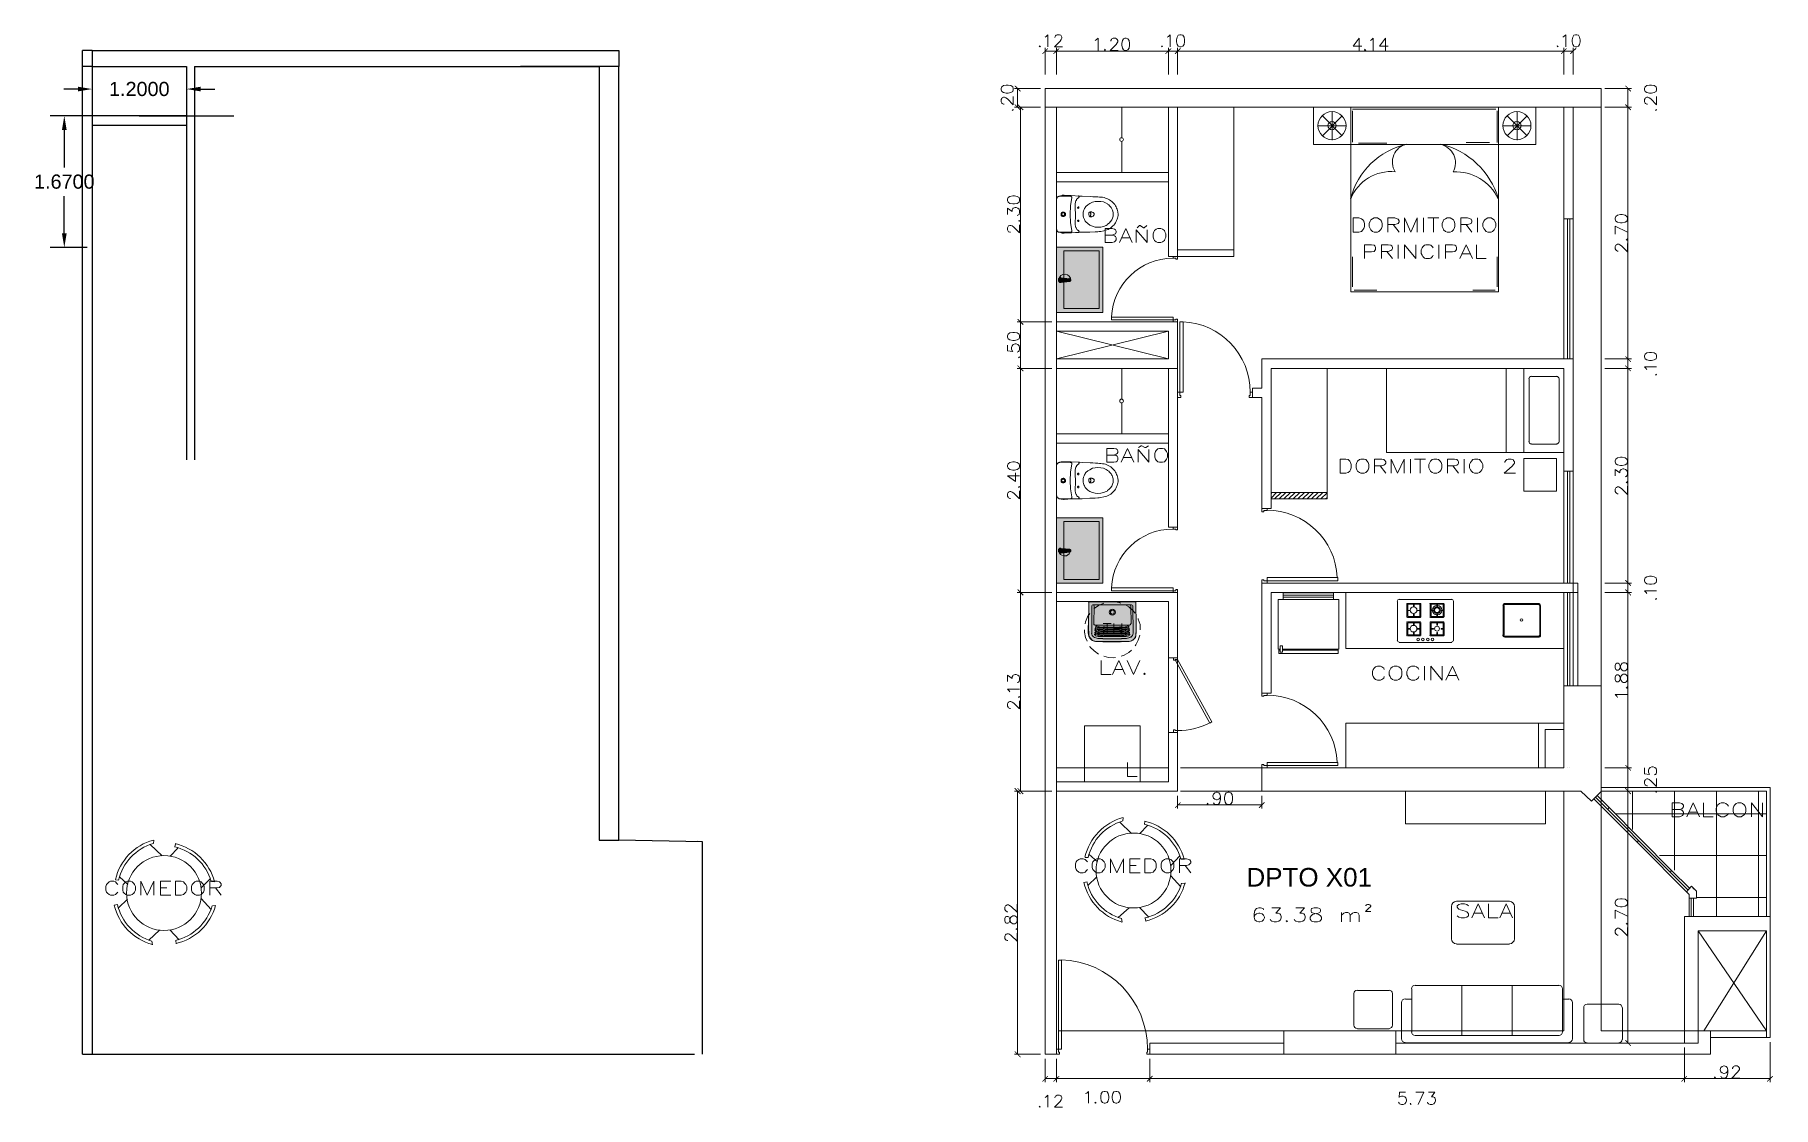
# Model space of a CAD drawing. Header units: metres. Extents: x 61.8 to 83.9, y 59.2 to 72.8.
import ezdxf

# ---------------------------------------------------------------- set-up
doc = ezdxf.new("R2010")
doc.units = ezdxf.units.M
doc.header["$MEASUREMENT"] = 0
for name, color, linetype, true_color in [('PDF_0', 250, 'Continuous', 0x333333), ('PDF_0.20', 250, 'Continuous', 0x333333), ('PDF_MA_0.05', 250, 'Continuous', 0x333333), ('PDF_MA_0.10', 250, 'Continuous', 0x333333), ('PDF_MA_0.20', 250, 'Continuous', 0x333333), ('PDF_MA_0.30', 250, 'Continuous', 0x333333), ('PDF_MA_ACTUALIZACION 130921', 250, 'Continuous', 0x333333), ('PDF_MA_APARATOS', 7, 'Continuous', 0x989898), ('PDF_MA_COTAS', 250, 'Continuous', 0x333333), ('PDF_MA_HATCH', 7, 'Continuous', 0xbababa), ('PDF_MA_MOBILIARIO', 250, 'Continuous', 0x333333), ('PDF_MA_MUROS', 250, 'Continuous', 0x333333), ('PDF_MA_PROYECCION', 250, 'Continuous', 0x333333), ('PDF_MA_PROYECCIONES', 250, 'Continuous', 0x333333), ('PDF_MA_PUERTAS', 250, 'Continuous', 0x333333), ('PDF_MA_TAB P07', 7, 'Continuous', 0x7f9fff), ('PDF_MA_TAB P10', 7, 'Continuous', 0x00dd00), ('PDF_MA_TAB P10 2H', 7, 'Continuous', 0x949494), ('PDF_MA_TAB P12', 140, 'Continuous', 0x00bfff), ('PDF_MA_TEXTO 2', 250, 'Continuous', 0x333333), ('PDF_MA_TEXTO AREAS', 250, 'Continuous', 0x333333), ('PDF_Texto', 250, 'Continuous', 0x333333)]:
    doc.layers.add(name, color=color, linetype=linetype, true_color=true_color)
doc.styles.add('PDF Swiss721BT-Roman', font='Arial.ttf')
doc.styles.get("Standard").update_dxf_attribs({"font": 'Arial.ttf'})
doc.dimstyles.get("Standard").update_dxf_attribs({"dimtxt": 0.18, "dimasz": 0.18, "dimexe": 0.18, "dimexo": 0.0625, "dimgap": 0.09, "dimtad": 0, "dimtih": 1, "dimtoh": 1, "dimdec": 4, "dimzin": 0, "dimdsep": 46, "dimtxsty": 'Standard', "dimcen": 0.09, "dimadec": 0, "dimazin": 0, "dimtfac": 1, "dimtdec": 4, "dimtofl": 0, "dimtmove": 0, "dimatfit": 3, "dimfxl": 1, "dimtolj": 1, "dimtzin": 0, "dimarcsym": 0})

msp = doc.modelspace()

# ---------------------------------------------------------------- texts
at = {"layer": 'PDF_Texto', "color": 6, "insert": (77.18463, 62.12681), "char_height": 0.23597, "attachment_point": 4, "style": 'PDF Swiss721BT-Roman'}
msp.add_mtext('DPTO X01', dxfattribs=at)

# ---------------------------------------------------------------- blocks, each defined once
blk = doc.blocks.new('*D4')
at = {"color": 0, "lineweight": -2, "transparency": 16777216}
for p, q in [((62.528, 72.367), (62.528, 71.961)), ((63.728, 72.367), (63.728, 71.961)), ((62.348, 72.141), (62.168, 72.141)), ((63.908, 72.141), (64.088, 72.141))]:
    blk.add_line(p, q, dxfattribs=at)
at = {"color": 0, "transparency": 16777216}
for points in [[(62.348, 72.171), (62.348, 72.111), (62.528, 72.141)], [(63.908, 72.171), (63.908, 72.111), (63.728, 72.141)]]:
    blk.add_solid(points, dxfattribs=at)
at = {"layer": 'Defpoints', "color": 0, "transparency": 16777216}
for p in [(62.528, 72.429), (63.728, 72.429), (63.728, 72.141)]:
    blk.add_point(p, dxfattribs=at)
at = {"color": 0, "transparency": 16777216, "insert": (63.128, 72.141), "char_height": 0.18, "attachment_point": 5}
blk.add_mtext('\\A1;1.2000', dxfattribs=at)
blk = doc.blocks.new('*D5')
at = {"color": 0, "lineweight": -2, "transparency": 16777216}
for p, q in [((63.065, 71.799), (61.996, 71.799)), ((62.176, 71.619), (62.176, 71.146)), ((62.176, 70.309), (62.176, 70.782)), ((62.465, 70.129), (61.996, 70.129))]:
    blk.add_line(p, q, dxfattribs=at)
at = {"color": 0, "transparency": 16777216}
for points in [[(62.146, 71.619), (62.206, 71.619), (62.176, 71.799)], [(62.146, 70.309), (62.206, 70.309), (62.176, 70.129)]]:
    blk.add_solid(points, dxfattribs=at)
at = {"layer": 'Defpoints', "color": 0, "transparency": 16777216}
for p in [(63.128, 71.799), (62.176, 70.129), (62.528, 70.129)]:
    blk.add_point(p, dxfattribs=at)
at = {"color": 0, "transparency": 16777216, "insert": (62.176, 70.964), "char_height": 0.18, "attachment_point": 5}
blk.add_mtext('\\A1;1.6700', dxfattribs=at)

# ---------------------------------------------------------------- dimensions: what is measured, and where the dimension line sits
dim = msp.add_linear_dim(base=(63.72791, 72.14055), p1=(62.52791, 72.42939), p2=(63.72791, 72.42939), dimstyle='Standard')
dim.commit()
dim.dimension.update_dxf_attribs({"geometry": '*D4', "text_midpoint": (63.12791, 72.14055)})
dim = msp.add_linear_dim(base=(62.17586, 70.12939), p1=(63.12791, 71.79939), p2=(62.52791, 70.12939), angle=90, dimstyle='Standard')
dim.commit()
dim.dimension.update_dxf_attribs({"geometry": '*D5', "text_midpoint": (62.17586, 70.96439)})

# ---------------------------------------------------------------- linework, layer by layer
for p, q in [((62.40791, 59.87939), (62.40791, 72.62939)), ((62.52791, 72.62939), (62.40791, 72.62939)), ((62.52791, 72.62939), (62.52791, 70.12939)), ((62.52791, 72.62939), (69.21791, 72.62939)), ((69.21791, 72.62939), (69.21791, 72.42939)), ((62.52791, 72.42939), (62.40791, 72.42939)), ((62.52791, 72.42939), (63.72791, 72.42939)), ((63.72791, 72.42939), (63.72791, 67.42939)), ((63.72791, 72.42939), (63.72791, 70.92939)), ((63.72791, 72.42939), (63.72791, 70.92939)), ((63.72791, 72.42939), (63.72791, 71.67939)), ((63.82791, 72.42939), (64.82791, 72.42939)), ((63.82791, 72.42939), (63.82791, 67.42939)), ((64.82791, 72.42939), (68.96791, 72.42939)), ((68.96791, 72.42939), (67.96791, 72.42939)), ((68.96791, 72.42939), (68.96791, 72.22939)), ((69.21791, 72.42939), (68.96791, 72.42939)), ((69.21791, 62.59939), (69.21791, 72.42939)), ((69.21791, 72.42939), (69.21791, 72.42939)), ((68.96791, 72.22939), (68.96791, 69.52939)), ((63.72791, 71.79939), (62.52791, 71.79939)), ((63.12791, 71.79939), (64.32791, 71.79939)), ((63.72791, 71.67939), (62.52791, 71.67939)), ((62.52791, 70.12939), (62.52791, 69.62939)), ((62.52791, 69.62939), (62.52791, 67.22939)), ((68.96791, 69.52939), (68.96791, 69.42939)), ((68.96791, 69.42939), (68.96791, 67.12939)), ((62.52791, 67.22939), (62.52791, 64.82939)), ((68.96791, 67.12939), (68.96791, 64.82939)), ((62.52791, 64.82939), (62.52791, 62.69939)), ((68.96791, 64.82939), (68.96791, 64.72939)), ((68.96791, 64.72939), (68.96791, 62.84939)), ((62.52791, 62.69939), (62.52791, 59.87939)), ((68.96791, 62.84939), (68.96791, 62.59939)), ((68.96791, 62.59939), (69.21791, 62.59939)), ((70.27791, 62.57939), (69.21791, 62.59939)), ((70.21791, 62.59939), (70.21791, 62.59939)), ((70.27791, 59.87939), (70.27791, 62.57939)), ((62.40791, 59.87939), (62.52791, 59.87939)), ((62.52791, 59.87939), (63.52791, 59.87939)), ((63.52791, 59.87939), (69.25791, 59.87939)), ((69.25791, 59.87939), (70.17791, 59.87939))]:
    msp.add_line(p, q)
at = {"layer": 'PDF_0', "color": 6, "transparency": 33554559}
for points in [[(74.66106, 72.66174), (74.5986, 72.58458), (74.59125, 72.59193)], [(74.6684, 72.65439), (74.66106, 72.66174), (74.5986, 72.58458)], [(74.73086, 72.59193), (74.73821, 72.58458), (74.80435, 72.66174)], [(74.80435, 72.66174), (74.73821, 72.58458), (74.73086, 72.59193)], [(74.73821, 72.58458), (74.80435, 72.66174), (74.8117, 72.65439)], [(74.8117, 72.65439), (74.80435, 72.66174), (74.73821, 72.58458)], [(76.22624, 72.66174), (76.16011, 72.58458), (76.15276, 72.59193)], [(76.15276, 72.59193), (76.16011, 72.58458), (76.22624, 72.66174)], [(76.23359, 72.65439), (76.22624, 72.66174), (76.16011, 72.58458)], [(76.16011, 72.58458), (76.22624, 72.66174), (76.23359, 72.65439)], [(76.27401, 72.59193), (76.28135, 72.58458), (76.34381, 72.66174)], [(76.34381, 72.66174), (76.28135, 72.58458), (76.27401, 72.59193)], [(76.28135, 72.58458), (76.34381, 72.66174), (76.35116, 72.65439)], [(76.35116, 72.65439), (76.34381, 72.66174), (76.28135, 72.58458)], [(81.24512, 72.66174), (81.18266, 72.58458), (81.17531, 72.59193)], [(81.17531, 72.59193), (81.18266, 72.58458), (81.24512, 72.66174)], [(81.25247, 72.65439), (81.24512, 72.66174), (81.18266, 72.58458)], [(81.18266, 72.58458), (81.24512, 72.66174), (81.25247, 72.65439)], [(81.29289, 72.59193), (81.30024, 72.58458), (81.3627, 72.66174)], [(81.30024, 72.58458), (81.3627, 72.66174), (81.37372, 72.65439)], [(74.31936, 72.11797), (74.23853, 72.18043), (74.24588, 72.18778)], [(74.31201, 72.10694), (74.31936, 72.11797), (74.23853, 72.18043)], [(82.06813, 72.11797), (81.99097, 72.18043), (81.99832, 72.18778)], [(82.06078, 72.10694), (82.06813, 72.11797), (81.99097, 72.18043)], [(74.24588, 71.94896), (74.23853, 71.94161), (74.31936, 71.87915)], [(74.23853, 71.94161), (74.31936, 71.87915), (74.31201, 71.8718)], [(74.3561, 71.87915), (74.27527, 71.94161), (74.28262, 71.94896)], [(74.34508, 71.8718), (74.3561, 71.87915), (74.27527, 71.94161)], [(81.99832, 71.94896), (81.99097, 71.94161), (82.06813, 71.87915)], [(82.06813, 71.87915), (81.99097, 71.94161), (81.99832, 71.94896)], [(81.99097, 71.94161), (82.06813, 71.87915), (82.06078, 71.8718)], [(82.06078, 71.8718), (82.06813, 71.87915), (81.99097, 71.94161)], [(74.28262, 69.22274), (74.27527, 69.21539), (74.3561, 69.15293)], [(74.3561, 69.15293), (74.27527, 69.21539), (74.28262, 69.22274)], [(74.27527, 69.21539), (74.3561, 69.15293), (74.34508, 69.14558)], [(74.34508, 69.14558), (74.3561, 69.15293), (74.27527, 69.21539)], [(82.06813, 68.67897), (81.99097, 68.74143), (81.99832, 68.74878)], [(81.99832, 68.74878), (81.99097, 68.74143), (82.06813, 68.67897)], [(82.06078, 68.67162), (82.06813, 68.67897), (81.99097, 68.74143)], [(81.99097, 68.74143), (82.06813, 68.67897), (82.06078, 68.67162)], [(74.28262, 68.6312), (74.27527, 68.62386), (74.3561, 68.56139)], [(74.3561, 68.56139), (74.27527, 68.62386), (74.28262, 68.6312)], [(74.27527, 68.62386), (74.3561, 68.56139), (74.34508, 68.55405)], [(74.34508, 68.55405), (74.3561, 68.56139), (74.27527, 68.62386)], [(82.06813, 68.56139), (81.99097, 68.62386), (81.99832, 68.6312)], [(81.99832, 68.6312), (81.99097, 68.62386), (82.06813, 68.56139)], [(82.06078, 68.55405), (82.06813, 68.56139), (81.99097, 68.62386)], [(81.99097, 68.62386), (82.06813, 68.56139), (82.06078, 68.55405)], [(74.28262, 65.78742), (74.27527, 65.78007), (74.3561, 65.71393)], [(74.3561, 65.71393), (74.27527, 65.78007), (74.28262, 65.78742)], [(74.27527, 65.78007), (74.3561, 65.71393), (74.34508, 65.70658)], [(74.34508, 65.70658), (74.3561, 65.71393), (74.27527, 65.78007)], [(82.06813, 65.83518), (81.99097, 65.89764), (81.99832, 65.90499)], [(81.99832, 65.90499), (81.99097, 65.89764), (82.06813, 65.83518)], [(82.06078, 65.82783), (82.06813, 65.83518), (81.99097, 65.89764)], [(81.99097, 65.89764), (82.06813, 65.83518), (82.06078, 65.82783)], [(82.06813, 65.71393), (81.99097, 65.78007), (81.99832, 65.78742)], [(81.99832, 65.78742), (81.99097, 65.78007), (82.06813, 65.71393)], [(82.06078, 65.70658), (82.06813, 65.71393), (81.99097, 65.78007)], [(81.99097, 65.78007), (82.06813, 65.71393), (82.06078, 65.70658)], [(81.99832, 63.55721), (81.99097, 63.54986), (82.06813, 63.4874)], [(82.06813, 63.4874), (81.99097, 63.54986), (81.99832, 63.55721)], [(81.99097, 63.54986), (82.06813, 63.4874), (82.06078, 63.48005)], [(82.06078, 63.48005), (82.06813, 63.4874), (81.99097, 63.54986)], [(74.31936, 63.18979), (74.23853, 63.25593), (74.24588, 63.26328)], [(74.31201, 63.18245), (74.31936, 63.18979), (74.23853, 63.25593)], [(74.28262, 63.26328), (74.27527, 63.25593), (74.3561, 63.18979)], [(74.27527, 63.25593), (74.3561, 63.18979), (74.34508, 63.18245)], [(81.99832, 63.26328), (81.99097, 63.25593), (82.06813, 63.18979)], [(82.06813, 63.18979), (81.99097, 63.25593), (81.99832, 63.26328)], [(81.99097, 63.25593), (82.06813, 63.18979), (82.06078, 63.18245)], [(82.06078, 63.18245), (82.06813, 63.18979), (81.99097, 63.25593)], [(76.34381, 63.08324), (76.28135, 63.00609), (76.27401, 63.01344)], [(76.35116, 63.0759), (76.34381, 63.08324), (76.28135, 63.00609)], [(77.33951, 63.01344), (77.34686, 63.00609), (77.40932, 63.08324)], [(77.34686, 63.00609), (77.40932, 63.08324), (77.41666, 63.0759)], [(81.99832, 60.0631), (81.99097, 60.05208), (82.06813, 59.98961)], [(81.99097, 60.05208), (82.06813, 59.98961), (82.06078, 59.98227)], [(74.24588, 59.91981), (74.23853, 59.91246), (74.31936, 59.84632)], [(74.23853, 59.91246), (74.31936, 59.84632), (74.31201, 59.83897)], [(74.66106, 59.6075), (74.5986, 59.53035), (74.59125, 59.53769)], [(74.6684, 59.60016), (74.66106, 59.6075), (74.5986, 59.53035)], [(74.73086, 59.53769), (74.73821, 59.53035), (74.80435, 59.6075)], [(74.80435, 59.6075), (74.73821, 59.53035), (74.73086, 59.53769)], [(74.73821, 59.53035), (74.80435, 59.6075), (74.8117, 59.60016)], [(74.8117, 59.60016), (74.80435, 59.6075), (74.73821, 59.53035)], [(75.91761, 59.53769), (75.92496, 59.53035), (75.98742, 59.6075)], [(75.98742, 59.6075), (75.92496, 59.53035), (75.91761, 59.53769)], [(75.92496, 59.53035), (75.98742, 59.6075), (75.99477, 59.60016)], [(75.99477, 59.60016), (75.98742, 59.6075), (75.92496, 59.53035)], [(82.70376, 59.53769), (82.71111, 59.53035), (82.77357, 59.6075)], [(82.77357, 59.6075), (82.71111, 59.53035), (82.70376, 59.53769)], [(82.71111, 59.53035), (82.77357, 59.6075), (82.78092, 59.60016)], [(82.78092, 59.60016), (82.77357, 59.6075), (82.71111, 59.53035)], [(83.79131, 59.53769), (83.79865, 59.53035), (83.86479, 59.6075)], [(83.79865, 59.53035), (83.86479, 59.6075), (83.87214, 59.60016)]]:
    msp.add_solid(points, dxfattribs=at)
at = {"layer": 'PDF_0.20', "color": 6, "lineweight": 0}
for points in [[(81.3333, 65.747), (81.3333, 64.56025)], [(81.39209, 65.747), (81.39209, 64.56025)]]:
    msp.add_lwpolyline(points, dxfattribs=at)
at = {"layer": 'PDF_MA_0.05', "color": 6, "lineweight": 0}
for points in [[(75.60164, 71.91221), (75.60164, 71.51908)], [(75.60164, 71.47132), (75.60164, 71.08186)], [(75.60164, 68.59079), (75.60164, 68.20133)], [(75.60164, 68.15356), (75.60164, 67.76043)], [(81.63826, 63.16775), (81.7889, 63.01344)], [(82.14529, 62.57254), (82.80296, 61.91119)], [(82.56414, 62.1941), (82.79194, 61.9663)], [(82.58251, 62.21615), (82.81031, 61.98835)], [(82.80296, 61.86343), (82.80296, 61.62828)]]:
    msp.add_lwpolyline(points, dxfattribs=at)
for centre in [(75.59917, 71.49953), (75.59917, 68.17796)]:
    msp.add_circle(centre, 0.02388, dxfattribs=at)
at = {"layer": 'PDF_MA_0.10', "color": 6, "lineweight": 0}
for points in [[(76.19317, 71.08186), (74.77128, 71.08186)], [(76.19317, 70.96429), (74.77128, 70.96429)], [(81.25982, 68.71203), (81.25982, 70.49032)], [(81.28921, 68.71203), (81.28921, 70.49032)], [(76.19317, 69.06475), (74.77128, 68.71203)], [(74.77128, 69.06475), (76.19317, 68.71203)], [(76.19317, 67.76043), (74.77128, 67.76043)], [(76.19317, 67.64286), (74.77128, 67.64286)], [(81.25982, 65.86457), (81.25982, 67.28647)], [(81.28921, 65.86457), (81.28921, 67.28647)], [(81.25982, 64.56025), (81.25982, 65.747)], [(81.28921, 64.56025), (81.28921, 65.747)], [(81.25982, 63.52047), (81.25982, 63.52047)], [(81.28921, 63.52047), (81.28921, 63.52047)], [(81.59417, 63.12366), (82.14529, 62.57254), (82.16366, 62.59458)], [(81.76685, 62.99139), (81.7889, 63.01344), (82.58251, 62.21615), (82.56414, 62.1941), (81.61621, 63.14571)], [(81.6897, 63.26695), (83.83172, 63.26695), (83.83172, 61.62828)], [(81.6897, 63.22286), (83.78763, 63.22286), (83.78763, 63.02078)], [(82.83235, 61.86343), (82.83235, 61.62828)], [(82.86175, 61.86343), (82.86175, 61.62828)], [(82.92053, 61.44825), (83.78763, 60.177)], [(83.78763, 61.44825), (82.99034, 60.177)]]:
    msp.add_lwpolyline(points, dxfattribs=at)
at = {"layer": 'PDF_MA_0.20', "color": 6, "lineweight": 0}
for points in [[(77.02353, 71.91221), (77.02353, 70.09719)], [(81.6897, 71.91221), (81.6897, 64.56025)], [(81.21573, 70.49032), (81.21573, 68.71203)], [(78.21028, 67.01458), (78.21028, 68.59079)], [(81.21573, 67.28647), (81.21573, 65.86457)], [(78.44543, 65.747), (78.44543, 65.03422), (81.21573, 65.03422)], [(81.21573, 65.747), (81.21573, 64.56025)], [(80.89241, 64.08629), (78.44543, 64.08629), (78.44543, 63.52047)]]:
    msp.add_lwpolyline(points, dxfattribs=at)
at = {"layer": 'PDF_MA_0.30', "color": 6, "lineweight": 0}
for points in [[(74.06952, 72.13266), (74.07687, 72.11062), (74.09891, 72.09592), (74.13565, 72.08857), (74.1577, 72.08857), (74.19444, 72.09592), (74.21648, 72.11062), (74.22383, 72.13266), (74.22383, 72.14736), (74.21648, 72.1694), (74.19444, 72.1841), (74.1577, 72.19145), (74.13565, 72.19145), (74.09891, 72.1841), (74.07687, 72.1694), (74.06952, 72.14736)], [(74.15035, 70.72547), (74.1577, 70.70342), (74.17974, 70.68872), (74.21648, 70.68138), (74.23853, 70.68138), (74.27527, 70.68872), (74.29732, 70.70342), (74.30466, 70.72547), (74.30466, 70.74016), (74.29732, 70.76221), (74.27527, 70.7769), (74.23853, 70.78425), (74.21648, 70.78425), (74.17974, 70.7769), (74.1577, 70.76221), (74.15035, 70.74016)], [(74.27527, 69.186), (74.71249, 69.186)], [(74.15035, 68.99127), (74.1577, 68.96922), (74.17974, 68.95453), (74.21648, 68.94718), (74.23853, 68.94718), (74.27527, 68.95453), (74.29732, 68.96922), (74.30466, 68.99127), (74.30466, 69.00597), (74.29732, 69.02801), (74.27527, 69.04271), (74.23853, 69.05006), (74.21648, 69.05006), (74.17974, 69.04271), (74.1577, 69.02801), (74.15035, 69.00597)], [(74.27527, 68.59079), (74.71249, 68.59079)], [(74.15035, 67.34525), (74.1577, 67.32321), (74.17974, 67.30851), (74.21648, 67.30116), (74.23853, 67.30116), (74.27527, 67.30851), (74.29732, 67.32321), (74.30466, 67.34525), (74.30466, 67.35995), (74.29732, 67.38199), (74.27527, 67.39669), (74.23853, 67.40404), (74.21648, 67.40404), (74.17974, 67.39669), (74.1577, 67.38199), (74.15035, 67.35995)], [(74.11728, 61.57317), (74.12463, 61.55113), (74.13933, 61.54378), (74.15402, 61.54378), (74.16872, 61.55113), (74.17607, 61.56582), (74.18342, 61.59522), (74.19077, 61.61726), (74.20546, 61.63196), (74.22016, 61.63931), (74.2422, 61.63931), (74.2569, 61.63196), (74.26425, 61.62461), (74.2716, 61.60256), (74.2716, 61.57317), (74.26425, 61.55113), (74.2569, 61.54378), (74.2422, 61.53643), (74.22016, 61.53643), (74.20546, 61.54378), (74.19077, 61.55847), (74.18342, 61.58052), (74.17607, 61.60991), (74.16872, 61.62461), (74.15402, 61.63196), (74.13933, 61.63196), (74.12463, 61.62461), (74.11728, 61.60256)], [(74.77128, 59.52667), (74.77128, 59.8206)], [(75.95803, 59.52667), (75.95803, 59.8206)], [(82.74417, 59.52667), (82.74417, 59.9639)], [(75.37751, 59.4091), (75.35547, 59.40175), (75.34077, 59.37971), (75.33342, 59.34297), (75.33342, 59.32092), (75.34077, 59.28785), (75.35547, 59.26581), (75.37751, 59.25846), (75.39221, 59.25846), (75.41426, 59.26581), (75.42895, 59.28785), (75.4363, 59.32092), (75.4363, 59.34297), (75.42895, 59.37971), (75.41426, 59.40175), (75.39221, 59.4091)], [(75.52448, 59.4091), (75.50244, 59.40175), (75.48774, 59.37971), (75.48039, 59.34297), (75.48039, 59.32092), (75.48774, 59.28785), (75.50244, 59.26581), (75.52448, 59.25846), (75.53918, 59.25846), (75.56122, 59.26581), (75.57592, 59.28785), (75.58327, 59.32092), (75.58327, 59.34297), (75.57592, 59.37971), (75.56122, 59.40175), (75.53918, 59.4091)]]:
    msp.add_lwpolyline(points, close=True, dxfattribs=at)
for points in [[(74.10626, 71.94896), (74.09891, 71.94896), (74.08422, 71.9563), (74.07687, 71.96365), (74.06952, 71.97835), (74.06952, 72.00774), (74.07687, 72.02244), (74.08422, 72.02979), (74.09891, 72.03714), (74.11361, 72.03714), (74.1283, 72.02979), (74.15035, 72.01509), (74.22383, 71.94161), (74.22383, 72.04448)], [(74.5692, 72.14736), (74.23853, 72.14736)], [(74.27894, 72.14736), (74.27894, 71.91221)], [(81.6897, 72.14736), (74.62799, 72.14736), (74.62799, 71.91221)], [(74.20914, 71.87547), (74.21648, 71.86812), (74.22383, 71.87547), (74.21648, 71.88282)], [(74.27527, 71.91221), (74.5692, 71.91221), (74.23853, 71.91221)], [(74.31569, 71.91221), (74.31569, 69.186), (74.31569, 68.59079), (74.31569, 65.747), (74.31569, 63.22286)], [(74.15035, 70.54911), (74.15035, 70.62994), (74.20914, 70.58585), (74.20914, 70.60789), (74.21648, 70.62259), (74.22383, 70.62994), (74.24588, 70.63729), (74.26057, 70.63729), (74.28262, 70.62994), (74.29732, 70.61524), (74.30466, 70.5932), (74.30466, 70.57115), (74.29732, 70.54911), (74.28997, 70.54176), (74.27527, 70.53441)], [(74.18709, 70.32131), (74.17974, 70.32131), (74.16505, 70.32866), (74.1577, 70.33601), (74.15035, 70.3507), (74.15035, 70.3801), (74.1577, 70.39479), (74.16505, 70.40214), (74.17974, 70.40949), (74.19444, 70.40949), (74.20914, 70.40214), (74.23118, 70.38744), (74.30466, 70.31396), (74.30466, 70.41684)], [(74.28997, 70.46828), (74.29732, 70.46093), (74.30466, 70.46828), (74.29732, 70.47562)], [(74.15035, 68.88839), (74.15035, 68.81491), (74.21648, 68.80756), (74.20914, 68.81491), (74.20179, 68.83696), (74.20179, 68.859), (74.20914, 68.88105), (74.22383, 68.89574), (74.24588, 68.90309), (74.26057, 68.90309), (74.28262, 68.89574), (74.29732, 68.88105), (74.30466, 68.859), (74.30466, 68.83696), (74.29732, 68.81491), (74.28997, 68.80756), (74.27527, 68.80021)], [(74.28997, 68.73408), (74.29732, 68.72673), (74.30466, 68.73408), (74.29732, 68.74143)], [(74.30466, 67.22768), (74.15035, 67.22768), (74.25323, 67.1542), (74.25323, 67.26442)], [(74.18709, 66.9411), (74.17974, 66.9411), (74.16505, 66.94844), (74.1577, 66.95579), (74.15035, 66.97049), (74.15035, 66.99988), (74.1577, 67.01458), (74.16505, 67.02193), (74.17974, 67.02928), (74.19444, 67.02928), (74.20914, 67.02193), (74.23118, 67.00723), (74.30466, 66.93375), (74.30466, 67.03662)], [(74.28997, 67.08806), (74.29732, 67.08071), (74.30466, 67.08806), (74.29732, 67.09541)], [(74.71249, 65.747), (74.27527, 65.747), (74.5692, 65.747)], [(74.15035, 64.61536), (74.15035, 64.69619), (74.20914, 64.6521), (74.20914, 64.67415), (74.21648, 64.68885), (74.22383, 64.69619), (74.24588, 64.70354), (74.26057, 64.70354), (74.28262, 64.69619), (74.29732, 64.6815), (74.30466, 64.65945), (74.30466, 64.63741), (74.29732, 64.61536), (74.28997, 64.60801), (74.27527, 64.60067)], [(74.17974, 64.48309), (74.17239, 64.49779), (74.15035, 64.51984), (74.30466, 64.51984)], [(74.18709, 64.27367), (74.17974, 64.27367), (74.16505, 64.28102), (74.1577, 64.28836), (74.15035, 64.30306), (74.15035, 64.33245), (74.1577, 64.34715), (74.16505, 64.3545), (74.17974, 64.36185), (74.19444, 64.36185), (74.20914, 64.3545), (74.23118, 64.3398), (74.30466, 64.26632), (74.30466, 64.3692)], [(74.28997, 64.42063), (74.29732, 64.41329), (74.30466, 64.42063), (74.29732, 64.42798)], [(74.71249, 63.22286), (74.23853, 63.22286)], [(74.5692, 63.22286), (74.27527, 63.22286)], [(74.27894, 63.22286), (74.27894, 59.87939)], [(82.8691, 61.97733), (82.83603, 62.01407), (82.76989, 61.94426), (82.80296, 61.91119), (82.80296, 61.86343), (82.89849, 61.86343), (82.89849, 61.91119)], [(82.89849, 61.86343), (82.89849, 61.95161), (82.83603, 62.01407)], [(74.15402, 61.69074), (74.14668, 61.69074), (74.13198, 61.69809), (74.12463, 61.70544), (74.11728, 61.72014), (74.11728, 61.74953), (74.12463, 61.76423), (74.13198, 61.77157), (74.14668, 61.77892), (74.16137, 61.77892), (74.17607, 61.77157), (74.19811, 61.75688), (74.2716, 61.6834), (74.2716, 61.78627)], [(83.78763, 61.62828), (83.83172, 61.62828), (83.83172, 60.09249), (83.78763, 60.09249)], [(74.15402, 61.32333), (74.14668, 61.32333), (74.13198, 61.33068), (74.12463, 61.33803), (74.11728, 61.35272), (74.11728, 61.38212), (74.12463, 61.39681), (74.13198, 61.40416), (74.14668, 61.41151), (74.16137, 61.41151), (74.17607, 61.40416), (74.19811, 61.38946), (74.2716, 61.31598), (74.2716, 61.41886)], [(74.2569, 61.47029), (74.26425, 61.46295), (74.2716, 61.47029), (74.26425, 61.47764)], [(83.83172, 60.0337), (83.83172, 59.52667)], [(74.5692, 59.87939), (74.23853, 59.87939)], [(74.62799, 59.8206), (74.62799, 59.52667)], [(83.13363, 59.59281), (83.12629, 59.58546), (83.13363, 59.57811), (83.14098, 59.58546)], [(83.2953, 59.68099), (83.28795, 59.65894), (83.27325, 59.64425), (83.25121, 59.6369), (83.24386, 59.6369), (83.22181, 59.64425), (83.20712, 59.65894), (83.19977, 59.68099), (83.19977, 59.68833), (83.20712, 59.71038), (83.22181, 59.72508), (83.24386, 59.73242), (83.25121, 59.73242), (83.27325, 59.72508), (83.28795, 59.71038), (83.2953, 59.68099), (83.2953, 59.64425), (83.28795, 59.6075), (83.27325, 59.58546), (83.25121, 59.57811), (83.23651, 59.57811), (83.21447, 59.58546), (83.20712, 59.60016)], [(83.35408, 59.69568), (83.35408, 59.70303), (83.36143, 59.71773), (83.36878, 59.72508), (83.38348, 59.73242), (83.41287, 59.73242), (83.42757, 59.72508), (83.43491, 59.71773), (83.44226, 59.70303), (83.44226, 59.68833), (83.43491, 59.67364), (83.42022, 59.65159), (83.34673, 59.57811), (83.44961, 59.57811)], [(74.62799, 59.57076), (74.77128, 59.57076), (75.95803, 59.57076), (82.74417, 59.57076), (83.83172, 59.57076)], [(75.14237, 59.37971), (75.15707, 59.38705), (75.17911, 59.4091), (75.17911, 59.25846)], [(79.2023, 59.39808), (79.12882, 59.39808), (79.12147, 59.33194), (79.12882, 59.33929), (79.15086, 59.34664), (79.17291, 59.34664), (79.19495, 59.33929), (79.20965, 59.32459), (79.217, 59.30255), (79.217, 59.28785), (79.20965, 59.26581), (79.19495, 59.25111), (79.17291, 59.24376), (79.15086, 59.24376), (79.12882, 59.25111), (79.12147, 59.25846), (79.11412, 59.27316)], [(79.33457, 59.39808), (79.43744, 59.39808), (79.36396, 59.24376)], [(79.49623, 59.39808), (79.57706, 59.39808), (79.53297, 59.33929), (79.55502, 59.33929), (79.56971, 59.33194), (79.57706, 59.32459), (79.58441, 59.30255), (79.58441, 59.28785), (79.57706, 59.26581), (79.56237, 59.25111), (79.54032, 59.24376), (79.51828, 59.24376), (79.49623, 59.25111), (79.48888, 59.25846), (79.48153, 59.27316)], [(74.56185, 59.22172), (74.55451, 59.21437), (74.56185, 59.20702), (74.5692, 59.21437)], [(74.62799, 59.33194), (74.64269, 59.33929), (74.66473, 59.36134), (74.66473, 59.20702)], [(74.75291, 59.32459), (74.75291, 59.33194), (74.76026, 59.34664), (74.76761, 59.35399), (74.7823, 59.36134), (74.8117, 59.36134), (74.82639, 59.35399), (74.83374, 59.34664), (74.84109, 59.33194), (74.84109, 59.31725), (74.83374, 59.30255), (74.81904, 59.2805), (74.74556, 59.20702), (74.84844, 59.20702)], [(75.26729, 59.27316), (75.25994, 59.26581), (75.26729, 59.25846), (75.27464, 59.26581)], [(79.26843, 59.25846), (79.26109, 59.25111), (79.26843, 59.24376), (79.27578, 59.25111)]]:
    msp.add_lwpolyline(points, dxfattribs=at)
at = {"layer": 'PDF_MA_ACTUALIZACION 130921', "color": 6, "lineweight": 0}
msp.add_lwpolyline([(81.6897, 71.91221), (81.3333, 71.91221), (81.3333, 64.56025), (81.6897, 64.56025)], close=True, dxfattribs=at)
at = {"layer": 'PDF_MA_APARATOS', "color": 6, "lineweight": 0}
for points in [[(74.77128, 70.36173), (74.77128, 70.3654), (74.77128, 70.36907), (74.77128, 70.73281), (74.77128, 70.73649), (74.77128, 70.74016), (74.77128, 70.74384), (74.77128, 70.74751), (74.77495, 70.75118), (74.77863, 70.75853), (74.77863, 70.76221), (74.7823, 70.76588), (74.78598, 70.76956), (74.78965, 70.77323), (74.79333, 70.7769), (74.797, 70.7769), (74.80435, 70.7769), (74.80802, 70.78058), (74.8117, 70.78058), (74.81537, 70.78058), (74.81904, 70.78058), (74.82272, 70.78058), (74.82639, 70.78425), (74.83007, 70.78425), (74.83374, 70.78425), (74.84109, 70.78793), (74.84476, 70.78793), (74.84844, 70.7916), (74.85211, 70.7916), (74.85579, 70.7916), (74.85946, 70.7916), (74.86313, 70.7916), (74.86681, 70.7916), (74.87048, 70.7916), (74.95866, 70.78793), (75.06521, 70.78058), (75.09828, 70.78058), (75.20116, 70.7769), (75.23422, 70.77323), (75.26729, 70.77323), (75.29668, 70.77323), (75.31873, 70.76956), (75.3371, 70.76956), (75.35547, 70.76588), (75.37751, 70.76221), (75.39588, 70.75486), (75.41058, 70.75118), (75.4216, 70.74751), (75.42895, 70.74016), (75.44365, 70.73281), (75.46202, 70.72179), (75.47672, 70.71077), (75.48774, 70.69975), (75.50244, 70.68872), (75.51346, 70.67403), (75.52081, 70.65933), (75.53183, 70.64463), (75.5355, 70.62994), (75.54285, 70.61524), (75.54652, 70.59687), (75.5502, 70.58217), (75.55387, 70.54911), (75.55387, 70.53441), (75.5502, 70.51971), (75.54652, 70.50134), (75.54285, 70.48665), (75.5355, 70.47195), (75.52815, 70.45725), (75.52081, 70.44256), (75.51346, 70.42786), (75.50244, 70.41316), (75.48774, 70.40214), (75.47672, 70.39112), (75.46202, 70.3801), (75.44365, 70.36907), (75.42895, 70.35805), (75.41058, 70.3507), (75.39588, 70.34703), (75.37384, 70.33968), (75.3371, 70.33233), (75.31505, 70.33233), (75.29668, 70.32866), (75.26362, 70.32866), (75.19748, 70.32498), (75.09828, 70.32131), (75.06521, 70.32131), (75.05052, 70.31764), (75.04317, 70.31764), (75.03949, 70.31764), (75.03214, 70.31764), (75.0248, 70.31764), (75.02112, 70.31764), (75.01377, 70.31764), (74.96234, 70.31396), (74.87048, 70.31029), (74.86681, 70.31029), (74.85946, 70.31029), (74.85211, 70.31029), (74.84844, 70.31029), (74.84476, 70.31396), (74.83741, 70.31396), (74.83374, 70.31396), (74.83007, 70.31764), (74.82639, 70.31764), (74.82272, 70.32131), (74.81904, 70.32131), (74.81537, 70.32131), (74.8117, 70.32131), (74.80802, 70.32131), (74.80435, 70.32131), (74.80067, 70.32498), (74.797, 70.32498), (74.79333, 70.32866), (74.78965, 70.32866), (74.78598, 70.33233), (74.7823, 70.33601), (74.7823, 70.33968), (74.77863, 70.34335), (74.77863, 70.34703), (74.77495, 70.3507), (74.77495, 70.35438), (74.77128, 70.35805)], [(75.05052, 70.62259), (75.04684, 70.62626), (75.04317, 70.62626), (75.04317, 70.62994), (75.03949, 70.62994), (75.03949, 70.63361), (75.03949, 70.63729), (75.04317, 70.63729), (75.04317, 70.64096), (75.04684, 70.64096), (75.04684, 70.64463), (75.05052, 70.64463), (75.05419, 70.64463), (75.05419, 70.64096), (75.05786, 70.64096), (75.05786, 70.63729), (75.05786, 70.63361), (75.05786, 70.62994), (75.05786, 70.62626), (75.05419, 70.62626), (75.05052, 70.62626)], [(74.85579, 70.52339), (74.85211, 70.52339), (74.84844, 70.52339), (74.84109, 70.52706), (74.83741, 70.53074), (74.83374, 70.53441), (74.83007, 70.53808), (74.83007, 70.54543), (74.83007, 70.54911), (74.83007, 70.55646), (74.83007, 70.56013), (74.83374, 70.5638), (74.83741, 70.57115), (74.84109, 70.57483), (74.84476, 70.57483), (74.84844, 70.5785), (74.85579, 70.5785), (74.85946, 70.5785), (74.86681, 70.5785), (74.87048, 70.57483), (74.87416, 70.57483), (74.87783, 70.57115), (74.8815, 70.5638), (74.88518, 70.56013), (74.88518, 70.55646), (74.88518, 70.54911), (74.88518, 70.54543), (74.88518, 70.53808), (74.8815, 70.53441), (74.87783, 70.53074), (74.87416, 70.52706), (74.86681, 70.52339), (74.86313, 70.52339)], [(74.85579, 70.53074), (74.85211, 70.53074), (74.85211, 70.53441), (74.84844, 70.53441), (74.84476, 70.53808), (74.84109, 70.53808), (74.84109, 70.54176), (74.83741, 70.54543), (74.83741, 70.54911), (74.83741, 70.55278), (74.84109, 70.55646), (74.84109, 70.56013), (74.84476, 70.5638), (74.84476, 70.56748), (74.84844, 70.56748), (74.85211, 70.57115), (74.85579, 70.57115), (74.85946, 70.57115), (74.86313, 70.57115), (74.86681, 70.56748), (74.87048, 70.56748), (74.87048, 70.5638), (74.87416, 70.56013), (74.87416, 70.55646), (74.87783, 70.55278), (74.87783, 70.54911), (74.87783, 70.54543), (74.87416, 70.54176), (74.87416, 70.53808), (74.87048, 70.53808), (74.86681, 70.53441), (74.86313, 70.53441), (74.85946, 70.53074)], [(74.85579, 70.53074), (74.85211, 70.53074), (74.85211, 70.53441), (74.84844, 70.53441), (74.84476, 70.53808), (74.84109, 70.53808), (74.84109, 70.54176), (74.83741, 70.54543), (74.83741, 70.54911), (74.83741, 70.55278), (74.83741, 70.55646), (74.84109, 70.56013), (74.84109, 70.5638), (74.84476, 70.56748), (74.84844, 70.56748), (74.85211, 70.57115), (74.85579, 70.57115), (74.85946, 70.57115), (74.86313, 70.57115), (74.86681, 70.56748), (74.87048, 70.56748), (74.87416, 70.5638), (74.87416, 70.56013), (74.87783, 70.55646), (74.87783, 70.55278), (74.87783, 70.54911), (74.87783, 70.54543), (74.87416, 70.54176), (74.87416, 70.53808), (74.87048, 70.53808), (74.86681, 70.53441), (74.86313, 70.53441), (74.85946, 70.53074)], [(75.05052, 70.45725), (75.04684, 70.45725), (75.04684, 70.46093), (75.04317, 70.46093), (75.03949, 70.4646), (75.03949, 70.46828), (75.03949, 70.47195), (75.04317, 70.47195), (75.04317, 70.47562), (75.04684, 70.47562), (75.05052, 70.47562), (75.05419, 70.47562), (75.05786, 70.47562), (75.05786, 70.47195), (75.05786, 70.46828), (75.05786, 70.4646), (75.05786, 70.46093), (75.05419, 70.46093)], [(74.81904, 70.32131), (74.94764, 70.32131), (74.95131, 70.32131), (74.95499, 70.32131), (74.95866, 70.32498), (74.96234, 70.32498), (74.96234, 70.32866), (74.96601, 70.33233), (74.96601, 70.33601), (74.96601, 70.33968), (74.96601, 70.33601), (74.96601, 70.33233), (74.96234, 70.32866), (74.96234, 70.32498), (74.95866, 70.32498), (74.95499, 70.32131), (74.95131, 70.32131), (74.94764, 70.32131)], [(75.36282, 70.13393), (75.36282, 69.30357), (74.77128, 69.30357), (74.77128, 69.70038), (74.77128, 69.30357), (75.36282, 69.30357), (75.36282, 70.13393), (74.77128, 70.13393)], [(74.83007, 69.74447), (74.94029, 69.72977), (74.94397, 69.72977), (74.94764, 69.72977), (74.94764, 69.7261), (74.95131, 69.7261), (74.95131, 69.72242), (74.95499, 69.72242), (74.95499, 69.71875), (74.95499, 69.71508), (74.95499, 69.7114), (74.95499, 69.70773), (74.95499, 69.70405), (74.95131, 69.70405), (74.95131, 69.70038), (74.94764, 69.70038), (74.94764, 69.69671), (74.94397, 69.69671), (74.94029, 69.69671), (74.83007, 69.68201), (74.82639, 69.68201), (74.82272, 69.68201), (74.82272, 69.68568), (74.81904, 69.68568), (74.81537, 69.68568), (74.8117, 69.68936), (74.80802, 69.69303), (74.80435, 69.69303), (74.80435, 69.69671), (74.80435, 69.70038), (74.80067, 69.70038), (74.80067, 69.70405), (74.80067, 69.70773), (74.80067, 69.7114), (74.80067, 69.71508), (74.80067, 69.71875), (74.80067, 69.72242), (74.80067, 69.7261), (74.80435, 69.7261), (74.80435, 69.72977), (74.80802, 69.73345), (74.80802, 69.73712), (74.8117, 69.73712), (74.81537, 69.7408), (74.81904, 69.7408), (74.82272, 69.7408), (74.82272, 69.74447), (74.82639, 69.74447)], [(74.80067, 69.70773), (74.95499, 69.70773), (74.80067, 69.70773), (74.95499, 69.70773)], [(74.94764, 69.72977), (74.80435, 69.7261), (74.94764, 69.72977), (74.80435, 69.72977)], [(74.80435, 69.70038), (74.94764, 69.70038), (74.80435, 69.70038), (74.95131, 69.70038)], [(74.77128, 66.97784), (74.77128, 66.98151), (74.77128, 66.98519), (74.77128, 67.3526), (74.77128, 67.35628), (74.77128, 67.35995), (74.77128, 67.3673), (74.77495, 67.37097), (74.77863, 67.37465), (74.77863, 67.37832), (74.7823, 67.38199), (74.78598, 67.38567), (74.78965, 67.38934), (74.79333, 67.39302), (74.797, 67.39302), (74.80435, 67.39669), (74.80802, 67.39669), (74.8117, 67.39669), (74.81537, 67.40036), (74.81904, 67.40036), (74.82272, 67.40036), (74.82639, 67.40036), (74.83007, 67.40036), (74.83374, 67.40404), (74.84109, 67.40404), (74.84476, 67.40771), (74.84844, 67.40771), (74.85211, 67.40771), (74.85579, 67.40771), (74.85946, 67.40771), (74.86313, 67.40771), (74.86681, 67.40771), (74.87048, 67.40771), (74.95866, 67.40404), (75.06521, 67.40036), (75.09828, 67.39669), (75.20116, 67.39302), (75.23422, 67.39302), (75.26729, 67.38934), (75.29668, 67.38934), (75.31873, 67.38567), (75.3371, 67.38567), (75.35547, 67.38199), (75.37751, 67.37832), (75.39588, 67.37465), (75.41058, 67.3673), (75.4216, 67.36362), (75.42895, 67.35995), (75.44365, 67.34893), (75.46202, 67.34158), (75.47672, 67.33056), (75.48774, 67.31586), (75.50244, 67.30484), (75.51346, 67.29014), (75.52081, 67.27544), (75.53183, 67.26075), (75.5355, 67.24605), (75.54285, 67.23135), (75.54652, 67.21666), (75.5502, 67.19829), (75.55387, 67.16889), (75.55387, 67.15052), (75.5502, 67.13583), (75.54652, 67.12113), (75.54285, 67.10643), (75.5355, 67.08806), (75.52815, 67.07337), (75.52081, 67.05867), (75.51346, 67.04765), (75.50244, 67.03295), (75.48774, 67.01825), (75.47672, 67.00723), (75.46202, 66.99621), (75.44365, 66.98519), (75.42895, 66.97784), (75.41058, 66.97049), (75.39588, 66.96314), (75.37384, 66.95947), (75.3371, 66.95212), (75.31505, 66.94844), (75.29668, 66.94844), (75.26362, 66.94477), (75.19748, 66.94477), (75.09828, 66.93742), (75.06521, 66.93742), (75.05052, 66.93742), (75.04317, 66.93742), (75.03949, 66.93742), (75.03214, 66.93742), (75.0248, 66.93375), (75.02112, 66.93375), (75.01377, 66.93375), (74.96234, 66.93375), (74.87048, 66.9264), (74.86681, 66.9264), (74.85946, 66.9264), (74.85211, 66.93007), (74.84844, 66.93007), (74.84476, 66.93007), (74.83741, 66.93007), (74.83374, 66.93375), (74.83007, 66.93375), (74.82639, 66.93742), (74.82272, 66.93742), (74.81904, 66.93742), (74.81537, 66.93742), (74.8117, 66.93742), (74.80802, 66.93742), (74.80435, 66.9411), (74.80067, 66.9411), (74.797, 66.94477), (74.79333, 66.94477), (74.78965, 66.94844), (74.78598, 66.94844), (74.78598, 66.95212), (74.7823, 66.95212), (74.7823, 66.95579), (74.77863, 66.95947), (74.77863, 66.96314), (74.77495, 66.96682), (74.77495, 66.97049), (74.77128, 66.97416)], [(74.85579, 67.1395), (74.85211, 67.1395), (74.84844, 67.14317), (74.84109, 67.14317), (74.83741, 67.14685), (74.83374, 67.15052), (74.83007, 67.15787), (74.83007, 67.16155), (74.83007, 67.16522), (74.83007, 67.17257), (74.83007, 67.17624), (74.83374, 67.18359), (74.83741, 67.18726), (74.84109, 67.19094), (74.84476, 67.19461), (74.84844, 67.19461), (74.85579, 67.19829), (74.85946, 67.19829), (74.86681, 67.19461), (74.87048, 67.19461), (74.87416, 67.19094), (74.87783, 67.18726), (74.8815, 67.18359), (74.88518, 67.17624), (74.88518, 67.17257), (74.88518, 67.16522), (74.88518, 67.16155), (74.88518, 67.15787), (74.8815, 67.15052), (74.87783, 67.14685), (74.87416, 67.14317), (74.86681, 67.14317), (74.86313, 67.1395)], [(74.85579, 67.15052), (74.85211, 67.15052), (74.84844, 67.15052), (74.84476, 67.1542), (74.84109, 67.15787), (74.84109, 67.16155), (74.83741, 67.16522), (74.83741, 67.16889), (74.83741, 67.17257), (74.84109, 67.17624), (74.84476, 67.17992), (74.84476, 67.18359), (74.84844, 67.18726), (74.85211, 67.18726), (74.85579, 67.18726), (74.85946, 67.18726), (74.86313, 67.18726), (74.86681, 67.18726), (74.87048, 67.18359), (74.87048, 67.17992), (74.87416, 67.17624), (74.87783, 67.17257), (74.87783, 67.16889), (74.87783, 67.16522), (74.87416, 67.16155), (74.87416, 67.15787), (74.87048, 67.1542), (74.86681, 67.15052), (74.86313, 67.15052), (74.85946, 67.15052)], [(74.85579, 67.15052), (74.85211, 67.15052), (74.84844, 67.15052), (74.84476, 67.1542), (74.84109, 67.15787), (74.84109, 67.16155), (74.83741, 67.16522), (74.83741, 67.16889), (74.83741, 67.17257), (74.83741, 67.17624), (74.84109, 67.17992), (74.84476, 67.18359), (74.84844, 67.18726), (74.85211, 67.18726), (74.85579, 67.18726), (74.85946, 67.18726), (74.86313, 67.18726), (74.86681, 67.18726), (74.87048, 67.18359), (74.87416, 67.17992), (74.87783, 67.17624), (74.87783, 67.17257), (74.87783, 67.16889), (74.87783, 67.16522), (74.87416, 67.16155), (74.87416, 67.15787), (74.87048, 67.1542), (74.86681, 67.15052), (74.86313, 67.15052), (74.85946, 67.15052)], [(75.05052, 67.24238), (75.04684, 67.24238), (75.04317, 67.24238), (75.04317, 67.24605), (75.03949, 67.24605), (75.03949, 67.24972), (75.03949, 67.2534), (75.04317, 67.25707), (75.04684, 67.26075), (75.05052, 67.26075), (75.05419, 67.26075), (75.05419, 67.25707), (75.05786, 67.25707), (75.05786, 67.2534), (75.05786, 67.24972), (75.05786, 67.24605), (75.05419, 67.24238)], [(75.19381, 67.19829), (75.20116, 67.19829), (75.2085, 67.19829), (75.21585, 67.19829), (75.21953, 67.19829), (75.22687, 67.19461), (75.23422, 67.19461), (75.2379, 67.19094), (75.24157, 67.18726), (75.24524, 67.18359), (75.24892, 67.17992), (75.24892, 67.17624), (75.24892, 67.17257), (75.24892, 67.16889), (75.24892, 67.16522), (75.24892, 67.16155), (75.24892, 67.15787), (75.24524, 67.1542), (75.24157, 67.15052), (75.24157, 67.14685), (75.2379, 67.14685), (75.23422, 67.14317), (75.22687, 67.1395), (75.21953, 67.1395), (75.21585, 67.1395), (75.2085, 67.1395), (75.20116, 67.1395), (75.19381, 67.1395), (75.19013, 67.14317), (75.19013, 67.14685), (75.18646, 67.14685), (75.18646, 67.1542), (75.18278, 67.16155), (75.18278, 67.16889), (75.18278, 67.17624), (75.18278, 67.18359), (75.18646, 67.19094), (75.19013, 67.19094), (75.19013, 67.19461), (75.19381, 67.19461)], [(74.81904, 66.93742), (74.94764, 66.93742), (74.95131, 66.93742), (74.95499, 66.93742), (74.95866, 66.9411), (74.96234, 66.9411), (74.96234, 66.94477), (74.96601, 66.94844), (74.96601, 66.95212), (74.96601, 66.95579), (74.96601, 66.95947), (74.96601, 66.95579), (74.96601, 66.95212), (74.96601, 66.94844), (74.96234, 66.94477), (74.96234, 66.9411), (74.95866, 66.9411), (74.95499, 66.93742), (74.95131, 66.93742), (74.94764, 66.93742)], [(75.05052, 67.07704), (75.04684, 67.07704), (75.04317, 67.07704), (75.04317, 67.08071), (75.03949, 67.08071), (75.03949, 67.08439), (75.03949, 67.08806), (75.04317, 67.09174), (75.04684, 67.09541), (75.05052, 67.09541), (75.05419, 67.09541), (75.05419, 67.09174), (75.05786, 67.09174), (75.05786, 67.08806), (75.05786, 67.08439), (75.05786, 67.08071), (75.05786, 67.07704), (75.05419, 67.07704)], [(75.36282, 66.69493), (75.36282, 65.86457), (74.77128, 65.86457), (74.77128, 66.26138), (74.77128, 65.86457), (75.36282, 65.86457), (75.36282, 66.69493), (74.77128, 66.69493)], [(74.83007, 66.30547), (74.94029, 66.29445), (74.94397, 66.29445), (74.94397, 66.29077), (74.94764, 66.29077), (74.95131, 66.29077), (74.95131, 66.2871), (74.95499, 66.2871), (74.95499, 66.28342), (74.95499, 66.27975), (74.95499, 66.27608), (74.95499, 66.2724), (74.95499, 66.26873), (74.95499, 66.26505), (74.95131, 66.26505), (74.95131, 66.26138), (74.94764, 66.26138), (74.94397, 66.25771), (74.94029, 66.25771), (74.83007, 66.24668), (74.82639, 66.24668), (74.82272, 66.24668), (74.81904, 66.24668), (74.81537, 66.24668), (74.81537, 66.25036), (74.8117, 66.25036), (74.8117, 66.25403), (74.80802, 66.25403), (74.80802, 66.25771), (74.80435, 66.25771), (74.80435, 66.26138), (74.80067, 66.26505), (74.80067, 66.26873), (74.80067, 66.2724), (74.80067, 66.27608), (74.80067, 66.27975), (74.80067, 66.28342), (74.80067, 66.2871), (74.80435, 66.29077), (74.80435, 66.29445), (74.80802, 66.29445), (74.80802, 66.29812), (74.8117, 66.29812), (74.8117, 66.3018), (74.81537, 66.3018), (74.81904, 66.30547), (74.82272, 66.30547), (74.82639, 66.30547)], [(74.94764, 66.29077), (74.80435, 66.29077), (74.94764, 66.29077), (74.80435, 66.29077), (74.94764, 66.29077), (74.80435, 66.29077)], [(75.18646, 65.62943), (75.778, 65.62943), (75.78167, 65.62575), (75.78167, 65.62208), (75.78534, 65.32447), (75.78534, 65.26569), (75.78167, 65.20323), (75.77432, 65.17383), (75.75228, 65.14811), (75.72656, 65.13342), (75.69349, 65.12239), (75.66042, 65.12239), (75.61266, 65.12239), (75.48039, 65.11872), (75.41426, 65.11872), (75.36282, 65.11872), (75.33342, 65.12239), (75.30403, 65.12239), (75.27096, 65.12239), (75.23055, 65.13709), (75.19381, 65.17383), (75.18278, 65.20323), (75.17911, 65.30978), (75.18278, 65.62208), (75.18278, 65.62575)]]:
    msp.add_lwpolyline(points, close=True, dxfattribs=at)
for points in [[(74.96601, 70.33968), (74.95131, 70.44623), (74.94764, 70.54911), (74.95131, 70.65566), (74.96601, 70.76221), (74.96601, 70.76588), (74.96601, 70.76956), (74.96234, 70.77323), (74.96234, 70.7769), (74.95866, 70.7769), (74.95499, 70.78058), (74.95131, 70.78058), (74.94764, 70.78058), (74.81904, 70.78058)], [(74.94764, 70.78058), (74.94764, 70.78058)], [(75.05052, 70.31764), (75.05786, 70.32131), (75.06154, 70.32131), (75.06521, 70.32131), (75.06154, 70.32131), (75.05786, 70.32131), (75.05786, 70.32498), (75.06154, 70.32498), (75.06154, 70.32866), (75.05786, 70.33233), (75.05786, 70.33601), (75.05419, 70.33968), (75.05052, 70.34335), (75.04684, 70.34335), (75.03949, 70.3507), (75.03214, 70.35805), (75.02847, 70.3654), (75.02112, 70.37642), (75.01745, 70.38377), (75.01377, 70.39479), (75.01377, 70.40214), (75.0101, 70.41316), (75.0101, 70.42419), (75.0101, 70.43153), (75.0101, 70.44256), (75.0101, 70.45358), (75.01377, 70.51237), (75.01377, 70.54911), (75.0101, 70.62626), (75.0101, 70.63729), (75.0101, 70.65198), (75.0101, 70.66301), (75.0101, 70.67403), (75.0101, 70.68872), (75.01377, 70.69975), (75.01377, 70.71077), (75.01745, 70.72179), (75.0248, 70.72914), (75.02847, 70.74016), (75.03582, 70.74751), (75.04317, 70.75486), (75.05052, 70.75853), (75.05419, 70.76221), (75.05786, 70.76588), (75.05786, 70.76956), (75.06154, 70.77323), (75.06154, 70.7769), (75.05786, 70.7769), (75.05786, 70.78058), (75.06154, 70.78058), (75.06521, 70.78058), (75.06154, 70.78058), (75.05786, 70.78058), (75.05419, 70.78425), (75.05052, 70.78425)], [(75.18646, 70.52706), (75.18646, 70.53441), (75.18278, 70.54176), (75.18278, 70.54911), (75.18278, 70.56013), (75.18278, 70.56748), (75.18646, 70.57115)], [(75.18646, 70.57483), (75.19013, 70.57483), (75.19013, 70.5785), (75.19381, 70.5785), (75.20116, 70.58217), (75.2085, 70.58217), (75.21585, 70.58217), (75.21953, 70.5785), (75.22687, 70.5785), (75.23422, 70.57483), (75.2379, 70.57483), (75.24157, 70.57115), (75.24157, 70.56748), (75.24524, 70.5638), (75.24892, 70.56013), (75.24892, 70.55646), (75.24892, 70.54911), (75.24892, 70.54543), (75.24892, 70.54176), (75.24892, 70.53808), (75.24524, 70.53808), (75.24157, 70.53441), (75.24157, 70.53074), (75.2379, 70.52706), (75.23422, 70.52706), (75.22687, 70.52339), (75.21953, 70.52339), (75.21585, 70.51971), (75.2085, 70.51971), (75.20116, 70.51971), (75.19381, 70.52339), (75.19013, 70.52339), (75.19013, 70.52706), (75.18646, 70.53074)], [(75.19748, 70.5785), (75.20116, 70.5785), (75.20116, 70.57483), (75.20483, 70.57483), (75.20483, 70.56748), (75.20483, 70.5638), (75.2085, 70.56013), (75.2085, 70.55646), (75.2085, 70.54911), (75.2085, 70.54543), (75.2085, 70.54176), (75.20483, 70.53808), (75.20483, 70.53441), (75.20483, 70.52706), (75.20116, 70.52706), (75.20116, 70.52339), (75.19748, 70.52339)], [(75.2085, 70.51971), (75.2085, 70.51971)], [(74.94764, 70.32131), (74.94764, 70.32131)], [(74.96601, 70.33968), (74.96601, 70.33968)], [(74.77128, 69.7261), (74.77128, 70.13393)], [(74.86681, 69.70038), (74.86681, 69.35134), (75.31505, 69.35134), (75.31505, 70.08616), (74.86681, 70.08616), (74.86681, 69.7261)], [(74.95499, 69.72242), (74.80067, 69.72242), (74.95499, 69.72242), (74.80067, 69.72242), (74.95499, 69.72242), (74.80067, 69.72242), (74.95131, 69.72242), (74.80067, 69.72242), (74.95131, 69.7261), (74.80067, 69.7261), (74.95131, 69.7261), (74.80067, 69.7261), (74.95131, 69.7261)], [(74.80067, 69.70405), (74.95499, 69.70773), (74.80067, 69.70405), (74.95499, 69.70405), (74.80067, 69.70405), (74.95499, 69.70405), (74.80067, 69.70038), (74.95131, 69.70038), (74.80067, 69.70038), (74.95131, 69.70405)], [(74.94397, 69.72977), (74.80435, 69.72977), (74.94397, 69.72977), (74.80435, 69.72977), (74.94029, 69.72977), (74.80435, 69.72977), (74.94029, 69.72977), (74.80435, 69.72977), (74.94029, 69.72977), (74.80435, 69.72977), (74.94029, 69.72977), (74.80435, 69.73345)], [(74.94764, 69.7261), (74.80435, 69.7261), (74.94764, 69.7261)], [(74.94397, 69.69671), (74.80435, 69.69671), (74.94397, 69.69671), (74.80435, 69.69671), (74.94397, 69.69671), (74.80435, 69.69303), (74.94029, 69.69671), (74.80435, 69.69303), (74.83007, 69.68201)], [(74.80435, 69.69671), (74.94764, 69.69671), (74.80435, 69.69671), (74.94764, 69.69671)], [(74.81537, 69.7408), (74.94029, 69.72977), (74.8117, 69.73712), (74.94029, 69.72977), (74.80802, 69.73345), (74.94029, 69.72977), (74.80802, 69.73712)], [(74.80802, 69.69303), (74.83007, 69.68201), (74.80802, 69.69303)], [(74.8117, 69.68936), (74.83007, 69.68201), (74.8117, 69.68936)], [(74.81537, 69.68568), (74.83007, 69.68201), (74.81537, 69.68568)], [(74.94029, 69.72977), (74.81904, 69.7408), (74.94029, 69.72977), (74.82272, 69.7408)], [(74.82272, 69.68568), (74.83007, 69.68201), (74.81904, 69.68568)], [(74.82272, 69.74447), (74.94029, 69.72977), (74.82639, 69.74447), (74.94029, 69.72977), (74.83007, 69.74447)], [(74.82639, 69.68201), (74.83007, 69.68201), (74.82272, 69.68201)], [(74.94029, 69.72977), (74.83007, 69.74447), (74.92559, 69.72977)], [(74.94029, 69.69671), (74.83007, 69.68201), (74.92559, 69.69671)], [(74.96601, 66.95947), (74.95131, 67.06234), (74.94764, 67.16889), (74.95131, 67.27544), (74.96601, 67.37832), (74.96601, 67.38199), (74.96601, 67.38567), (74.96601, 67.38934), (74.96234, 67.39302), (74.95866, 67.39669), (74.95499, 67.39669), (74.95131, 67.39669), (74.94764, 67.40036), (74.81904, 67.40036)], [(74.94764, 67.40036), (74.94764, 67.40036)], [(75.05052, 66.93742), (75.05786, 66.93742), (75.06154, 66.93742), (75.06521, 66.93742), (75.06154, 66.93742), (75.05786, 66.93742), (75.05786, 66.9411), (75.06154, 66.94477), (75.06154, 66.94844), (75.05786, 66.95212), (75.05786, 66.95579), (75.05419, 66.95579), (75.05052, 66.95947), (75.04684, 66.95947), (75.03949, 66.96682), (75.03214, 66.97416), (75.02847, 66.98519), (75.02112, 66.99253), (75.01745, 66.99988), (75.01377, 67.01091), (75.01377, 67.02193), (75.0101, 67.02928), (75.0101, 67.0403), (75.0101, 67.05132), (75.0101, 67.05867), (75.0101, 67.06969), (75.01377, 67.12848), (75.01377, 67.16889), (75.0101, 67.24238), (75.0101, 67.25707), (75.0101, 67.2681), (75.0101, 67.27912), (75.0101, 67.29381), (75.0101, 67.30484), (75.01377, 67.31586), (75.01377, 67.32688), (75.01745, 67.3379), (75.0248, 67.34525), (75.02847, 67.35628), (75.03582, 67.36362), (75.04317, 67.37097), (75.05052, 67.37465), (75.05419, 67.38199), (75.05786, 67.38199), (75.05786, 67.38567), (75.06154, 67.38934), (75.06154, 67.39302), (75.05786, 67.39669), (75.05786, 67.40036), (75.06154, 67.40036), (75.06521, 67.40036), (75.06154, 67.40036), (75.05786, 67.40036), (75.05419, 67.40036), (75.05052, 67.40036)], [(75.19748, 67.19829), (75.20116, 67.19829), (75.20116, 67.19461), (75.20483, 67.19094), (75.20483, 67.18726), (75.20483, 67.17992), (75.2085, 67.17624), (75.2085, 67.17257), (75.2085, 67.16889), (75.2085, 67.16522), (75.2085, 67.16155), (75.20483, 67.1542), (75.20483, 67.15052), (75.20483, 67.14685), (75.20116, 67.14317), (75.20116, 67.1395), (75.19748, 67.1395)], [(75.2085, 67.1395), (75.2085, 67.1395)], [(74.94764, 66.93742), (74.94764, 66.93742)], [(74.96601, 66.95947), (74.96601, 66.95947)], [(74.77128, 66.2871), (74.77128, 66.69493)], [(74.86681, 66.26138), (74.86681, 65.91234), (75.31505, 65.91234), (75.31505, 66.64717), (74.86681, 66.64717), (74.86681, 66.2871)], [(74.80067, 66.27975), (74.95499, 66.28342), (74.80067, 66.28342), (74.95499, 66.28342), (74.80067, 66.28342), (74.95499, 66.28342)], [(74.80067, 66.27608), (74.95499, 66.27608), (74.80067, 66.27608), (74.95499, 66.27608), (74.80067, 66.27608), (74.95499, 66.27975), (74.80067, 66.27975), (74.95499, 66.27975), (74.80067, 66.27975), (74.95499, 66.27975)], [(74.80067, 66.2724), (74.95499, 66.27608), (74.80067, 66.2724)], [(74.80067, 66.2724), (74.95499, 66.2724), (74.80067, 66.2724), (74.95499, 66.2724)], [(74.80067, 66.26505), (74.95131, 66.26505), (74.80067, 66.26505), (74.95499, 66.26505), (74.80067, 66.26505), (74.95499, 66.26873), (74.80067, 66.26505), (74.95499, 66.26873), (74.80067, 66.26873), (74.95499, 66.26873), (74.80067, 66.26873), (74.95499, 66.26873)], [(74.95131, 66.26138), (74.80435, 66.26138), (74.95131, 66.26505), (74.80067, 66.26138)], [(74.94397, 66.29445), (74.80435, 66.29077), (74.94029, 66.29445), (74.80435, 66.29077), (74.94029, 66.29445), (74.80435, 66.29077), (74.94029, 66.29445), (74.80435, 66.29077), (74.94029, 66.29445), (74.80435, 66.29445)], [(74.94397, 66.29077), (74.80435, 66.29077), (74.94397, 66.29077)], [(74.80435, 66.25771), (74.94764, 66.26138), (74.80435, 66.25771)], [(74.80435, 66.26138), (74.94764, 66.26138), (74.80435, 66.26138), (74.94764, 66.26138)], [(74.94397, 66.25771), (74.80435, 66.25771), (74.94397, 66.25771), (74.80435, 66.25771), (74.94397, 66.25771), (74.80435, 66.25771), (74.94029, 66.25771), (74.80435, 66.25771), (74.83007, 66.24668)], [(74.80802, 66.29445), (74.94029, 66.29445), (74.80802, 66.29812), (74.94029, 66.29445), (74.8117, 66.29812)], [(74.80802, 66.25403), (74.83007, 66.24668), (74.80802, 66.25771)], [(74.8117, 66.3018), (74.94029, 66.29445), (74.81537, 66.3018)], [(74.8117, 66.25036), (74.83007, 66.24668), (74.8117, 66.25403)], [(74.81537, 66.24668), (74.83007, 66.24668), (74.81537, 66.25036)], [(74.81904, 66.3018), (74.94029, 66.29445), (74.81904, 66.30547)], [(74.82639, 66.24668), (74.83007, 66.24668), (74.82272, 66.24668), (74.83007, 66.24668), (74.81904, 66.24668)], [(74.94029, 66.29445), (74.82272, 66.30547), (74.94029, 66.29445), (74.82639, 66.30547), (74.94029, 66.29445), (74.83007, 66.30547)], [(74.94029, 66.29445), (74.83007, 66.30547), (74.92559, 66.29077)], [(74.94029, 66.25771), (74.83007, 66.24668), (74.92559, 66.25771)], [(75.18278, 65.62208), (75.17911, 65.32447)], [(75.78167, 65.62943), (75.18278, 65.62575)], [(75.18278, 65.62943), (75.778, 65.62943), (75.18646, 65.62943), (75.778, 65.62943)], [(75.78167, 65.62208), (75.18278, 65.62575), (75.78167, 65.62575), (75.18278, 65.62575), (75.78167, 65.62575)], [(75.778, 65.62943), (75.18646, 65.62943)], [(75.2232, 65.57431), (75.21953, 65.22527)], [(75.72656, 65.58901), (75.2379, 65.58901)], [(75.37017, 65.61106), (75.36649, 65.60738), (75.30403, 65.58166), (75.24892, 65.54125), (75.24524, 65.53757)], [(75.24524, 65.34652), (75.24892, 65.57431)], [(75.59061, 65.61106), (75.5649, 65.6184), (75.49876, 65.62943), (75.44365, 65.62575)], [(75.77065, 65.48246), (75.74125, 65.5192), (75.68982, 65.56329), (75.66042, 65.58166)], [(75.71921, 65.34652), (75.71554, 65.57431)], [(75.74125, 65.57431), (75.74493, 65.22527)], [(75.78167, 65.62208), (75.78534, 65.32447)], [(79.1031, 65.13709), (79.1031, 65.6331)], [(79.12514, 65.65882), (79.79016, 65.65882)], [(79.22067, 65.60003), (79.22067, 65.4347)], [(79.39335, 65.60738), (79.22802, 65.60738)], [(79.30518, 65.59636), (79.23169, 65.59636), (79.23169, 65.5192)], [(79.31252, 65.60738), (79.31252, 65.56329), (79.30518, 65.56329), (79.30518, 65.60738)], [(79.38601, 65.5192), (79.38601, 65.59636), (79.31252, 65.59636)], [(79.39703, 65.4347), (79.39703, 65.60003)], [(79.51828, 65.60003), (79.51828, 65.4347)], [(79.68729, 65.60738), (79.52195, 65.60738)], [(79.60278, 65.59636), (79.5293, 65.59636), (79.5293, 65.5192)], [(79.61013, 65.60738), (79.61013, 65.56329), (79.60278, 65.56329), (79.60278, 65.60738)], [(79.68361, 65.5192), (79.68361, 65.59636), (79.61013, 65.59636)], [(79.69463, 65.4347), (79.69463, 65.60003)], [(79.81221, 65.6331), (79.81221, 65.13709)], [(80.44416, 65.20323), (80.44416, 65.58166)], [(80.45518, 65.20323), (80.45518, 65.58166)], [(80.4662, 65.60738), (80.89241, 65.60738)], [(80.4662, 65.59269), (80.89241, 65.59269)], [(80.9071, 65.58166), (80.9071, 65.20323)], [(75.19381, 65.47879), (75.16809, 65.4347), (75.14237, 65.37224), (75.13502, 65.34652)], [(75.25994, 65.33182), (75.48406, 65.33182), (75.70451, 65.33182)], [(75.36649, 65.35387), (75.46569, 65.35387)], [(75.41426, 65.35387), (75.41426, 65.22895)], [(75.49876, 65.35387), (75.49876, 65.22895)], [(75.60164, 65.35387), (75.60164, 65.22895)], [(75.83678, 65.27303), (75.83311, 65.33917), (75.81106, 65.4053), (75.80739, 65.41633)], [(79.22067, 65.5192), (79.26109, 65.5192), (79.26109, 65.51553), (79.22067, 65.51553)], [(79.22067, 65.36489), (79.22067, 65.19955)], [(79.22802, 65.42735), (79.39335, 65.42735)], [(79.39335, 65.37224), (79.22802, 65.37224)], [(79.23169, 65.51553), (79.23169, 65.44205), (79.30518, 65.44205)], [(79.30518, 65.36121), (79.23169, 65.36121), (79.23169, 65.28773)], [(79.31252, 65.42735), (79.31252, 65.47144), (79.30518, 65.47144), (79.30518, 65.42735)], [(79.31252, 65.37224), (79.31252, 65.33182), (79.30518, 65.33182), (79.30518, 65.37224)], [(79.31252, 65.44205), (79.38601, 65.44205), (79.38601, 65.51553)], [(79.38601, 65.28773), (79.38601, 65.36121), (79.31252, 65.36121)], [(79.39703, 65.5192), (79.35661, 65.5192), (79.35661, 65.51553), (79.39703, 65.51553)], [(79.39703, 65.19955), (79.39703, 65.36489)], [(79.51828, 65.5192), (79.55869, 65.5192), (79.55869, 65.51553), (79.51828, 65.51553)], [(79.51828, 65.36489), (79.51828, 65.19955)], [(79.52195, 65.42735), (79.68729, 65.42735)], [(79.68729, 65.37224), (79.52195, 65.37224)], [(79.5293, 65.51553), (79.5293, 65.44205), (79.60278, 65.44205)], [(79.60278, 65.36121), (79.5293, 65.36121), (79.5293, 65.28773)], [(79.61013, 65.42735), (79.61013, 65.47144), (79.60278, 65.47144), (79.60278, 65.42735)], [(79.61013, 65.37224), (79.61013, 65.33182), (79.60278, 65.33182), (79.60278, 65.37224)], [(79.61013, 65.44205), (79.68361, 65.44205), (79.68361, 65.51553)], [(79.68361, 65.28773), (79.68361, 65.36121), (79.61013, 65.36121)], [(79.69463, 65.5192), (79.65422, 65.5192), (79.65422, 65.51553), (79.69463, 65.51553)], [(79.69463, 65.19955), (79.69463, 65.36489)], [(75.12767, 65.27303), (75.12767, 65.23997), (75.14237, 65.17383), (75.16074, 65.12607)], [(75.61266, 65.12239), (75.30403, 65.12239), (75.66042, 65.12239), (75.27096, 65.12239), (75.69349, 65.12239)], [(75.48039, 65.11872), (75.36282, 65.11872), (75.61266, 65.12239), (75.33342, 65.12239)], [(75.49876, 65.29141), (75.60164, 65.29141)], [(75.77065, 65.06728), (75.78167, 65.08198), (75.81106, 65.14077), (75.82943, 65.20323)], [(79.79016, 65.11137), (79.12514, 65.11137)], [(79.22067, 65.28773), (79.26109, 65.28773), (79.26109, 65.28038), (79.22067, 65.28038)], [(79.22802, 65.19588), (79.39335, 65.19588)], [(79.23169, 65.28038), (79.23169, 65.2069), (79.30518, 65.2069)], [(79.31252, 65.19588), (79.31252, 65.23629), (79.30518, 65.23629), (79.30518, 65.19588)], [(79.31252, 65.2069), (79.38601, 65.2069), (79.38601, 65.28038)], [(79.39703, 65.28773), (79.35661, 65.28773), (79.35661, 65.28038), (79.39703, 65.28038)], [(79.51828, 65.28773), (79.55869, 65.28773), (79.55869, 65.28038), (79.51828, 65.28038)], [(79.52195, 65.19588), (79.68729, 65.19588)], [(79.5293, 65.28038), (79.5293, 65.2069), (79.60278, 65.2069)], [(79.61013, 65.19588), (79.61013, 65.23629), (79.60278, 65.23629), (79.60278, 65.19588)], [(79.61013, 65.2069), (79.68361, 65.2069), (79.68361, 65.28038)], [(79.69463, 65.28773), (79.65422, 65.28773), (79.65422, 65.28038), (79.69463, 65.28038)], [(80.89241, 65.17751), (80.4662, 65.17751)], [(75.19748, 65.06361), (75.20116, 65.05259), (75.24892, 65.00482), (75.30403, 64.96441), (75.30771, 64.96441)], [(75.37384, 64.93501), (75.43263, 64.92032), (75.49876, 64.91664), (75.52081, 64.92032)], [(75.59429, 64.93869), (75.63103, 64.94971), (75.68982, 64.98278), (75.72288, 65.01217)]]:
    msp.add_lwpolyline(points, dxfattribs=at)
for points in [[(75.4216, 70.42419), (75.41426, 70.41684), (75.40323, 70.40949), (75.37017, 70.39479), (75.33342, 70.38744), (75.29668, 70.38744), (75.26362, 70.38744), (75.23055, 70.39847), (75.19748, 70.41316), (75.17176, 70.43153), (75.14604, 70.45358), (75.13869, 70.46093), (75.13135, 70.47195), (75.12767, 70.48297), (75.124, 70.49032), (75.11665, 70.50869), (75.11298, 70.53074), (75.1093, 70.54911), (75.11298, 70.57115), (75.11665, 70.5932), (75.124, 70.61157), (75.12767, 70.62259), (75.13135, 70.62994), (75.13869, 70.63729), (75.14604, 70.64831), (75.17176, 70.67035), (75.19748, 70.68872), (75.23055, 70.70342), (75.26362, 70.71444), (75.29668, 70.71444), (75.33342, 70.71444), (75.37017, 70.7071), (75.40323, 70.6924), (75.41426, 70.68505), (75.4216, 70.6777), (75.4363, 70.67035), (75.44732, 70.65933), (75.45467, 70.64831), (75.46569, 70.63729), (75.47304, 70.62626), (75.48039, 70.61157), (75.48406, 70.60054), (75.49141, 70.57483), (75.49141, 70.54911), (75.49141, 70.52706), (75.48406, 70.50134, -0.18465765)], [(75.4216, 67.0403), (75.41426, 67.03295), (75.40323, 67.02928), (75.37017, 67.01458), (75.33342, 67.00723), (75.29668, 67.00356), (75.26362, 67.00723), (75.23055, 67.01458), (75.19748, 67.02928), (75.17176, 67.04765), (75.14604, 67.06969), (75.13869, 67.08071), (75.13135, 67.09174), (75.12767, 67.09908), (75.124, 67.10643), (75.11665, 67.12848), (75.11298, 67.14685), (75.1093, 67.16889), (75.11298, 67.19094), (75.11665, 67.20931), (75.124, 67.22768), (75.12767, 67.2387), (75.13135, 67.24605), (75.13869, 67.25707), (75.14604, 67.2681), (75.17176, 67.29014), (75.19748, 67.30484), (75.23055, 67.32321), (75.26362, 67.33056), (75.29668, 67.33423), (75.33342, 67.33056), (75.37017, 67.32321), (75.40323, 67.30851), (75.41426, 67.30116), (75.4216, 67.29749), (75.4363, 67.28647), (75.44732, 67.27544), (75.45467, 67.26442), (75.46569, 67.2534), (75.47304, 67.24238), (75.48039, 67.23135), (75.48406, 67.21666), (75.49141, 67.19094), (75.49141, 67.16889), (75.49141, 67.14317), (75.48406, 67.12113, -0.16227766)]]:
    msp.add_lwpolyline(points, format="xyb", close=True, dxfattribs=at)
at = {"layer": 'PDF_MA_APARATOS', "color": 6, "lineweight": 5}
for points in [[(74.77128, 70.36173), (74.77128, 70.36173)], [(74.77128, 66.97784), (74.77128, 66.97784)]]:
    msp.add_lwpolyline(points, dxfattribs=at)
at = {"layer": 'PDF_MA_APARATOS', "color": 6, "lineweight": 0}
for points in [[(80.91812, 65.58166), (80.91812, 65.20323, -0.4962569), (80.88978, 65.17825)], [(75.19099, 65.17606, 0.16318877), (75.23679, 65.13346, 0.1062902), (75.30328, 65.12271, -0.0157014), (75.36127, 65.12125, 0.00534631), (75.41179, 65.11969, 0.00491141), (75.48174, 65.11926)], [(75.21888, 65.22824, 0.25392909), (75.24356, 65.18119, 0.10490862), (75.29889, 65.1633, 0.04021704), (75.36163, 65.15964)], [(75.26536, 65.21634, 1.03945886), (75.25649, 65.20868, 0.15758428), (75.26971, 65.19807)], [(75.26122, 65.23066, -0.85602034), (75.2676, 65.23961, 0.01270262), (75.27327, 65.23647, 0.0681758), (75.30294, 65.22976)], [(75.2634, 65.23366, 0.15756063), (75.27327, 65.22544, 0.0681758), (75.30294, 65.21874)], [(75.26875, 65.26452, 0.06273478), (75.27482, 65.26059, 0.07870658), (75.30129, 65.25516)], [(75.26963, 65.25289, 0.05417548), (75.27482, 65.24957, 0.07870658), (75.30179, 65.24398, 0.04127327), (75.36194, 65.24049)], [(75.3628, 65.15796, 0.00534607), (75.41328, 65.1566, 0.00491161), (75.4817, 65.156)], [(75.36314, 65.30862, 0.00544018), (75.41382, 65.30724, 0.00491382), (75.48166, 65.30664)], [(75.36314, 65.2976, 0.00544018), (75.41382, 65.29621, 0.00491382), (75.48166, 65.29562)], [(75.36314, 65.2829, 0.00544018), (75.41382, 65.28152, 0.00491382), (75.48166, 65.28092)], [(75.36314, 65.2682, 0.00544018), (75.41382, 65.26682, 0.00491382), (75.48166, 65.26623)], [(75.36314, 65.2535, 0.00544018), (75.41382, 65.25212, 0.00491382), (75.48166, 65.25153)], [(75.36314, 65.24248, 0.00544018), (75.41382, 65.2411, 0.00491382), (75.48166, 65.24051)], [(75.36314, 65.22778, 0.00544018), (75.41382, 65.2264, 0.00491382), (75.48166, 65.22581)], [(75.36314, 65.21676, 0.00544018), (75.41382, 65.21538, 0.00491382), (75.48166, 65.21479)], [(75.36314, 65.20206, 0.00544018), (75.41382, 65.20068, 0.00491382), (75.48166, 65.20009)], [(75.36314, 65.18737, 0.00544018), (75.41382, 65.18599, 0.00491382), (75.48166, 65.18539)], [(75.47866, 65.11926, 0.00491141), (75.5478, 65.11988, 0.00534631), (75.59884, 65.12128)], [(75.4787, 65.156, 0.00491161), (75.54711, 65.15661, 0.00534607), (75.5973, 65.15799)], [(75.47872, 65.30664, 0.00491382), (75.54656, 65.30725, 0.00544018), (75.59695, 65.30864)], [(75.47872, 65.29562, 0.00491382), (75.54656, 65.29623, 0.00544018), (75.59695, 65.29762)], [(75.47872, 65.28092, 0.00491382), (75.54656, 65.28153, 0.00544018), (75.59695, 65.28292)], [(75.47872, 65.26623, 0.00491382), (75.54656, 65.26684, 0.00544018), (75.59695, 65.26823)], [(75.47872, 65.25153, 0.00491382), (75.54656, 65.25214, 0.00544018), (75.59695, 65.25353)], [(75.47872, 65.24051, 0.00491382), (75.54656, 65.24112, 0.00544018), (75.59695, 65.24251)], [(75.47872, 65.22581, 0.00491382), (75.54656, 65.22642, 0.00544018), (75.59695, 65.22781)], [(75.47872, 65.21479, 0.00491382), (75.54656, 65.2154, 0.00544018), (75.59695, 65.21679)], [(75.47872, 65.20009, 0.00491382), (75.54656, 65.2007, 0.00544018), (75.59695, 65.20209)], [(75.47872, 65.18539, 0.00491382), (75.54656, 65.186, 0.00544018), (75.59695, 65.18739)], [(75.59766, 65.24049, 0.04127327), (75.65781, 65.244, 0.07870658), (75.6847, 65.24958, 0.05417548), (75.68988, 65.2529)], [(75.59797, 65.15964, 0.04021704), (75.66071, 65.16332, 0.10490862), (75.71597, 65.1812)], [(75.60123, 65.12028, -0.0157014), (75.66006, 65.12304, 0.1062902), (75.72643, 65.13348, 0.16318877), (75.7722, 65.17608)], [(75.65659, 65.22976, 0.0681758), (75.68626, 65.23648, 0.01270262), (75.69193, 65.23963, -0.85602034), (75.69828, 65.23067)], [(75.65824, 65.25516, 0.07870658), (75.6847, 65.2606, 0.06273478), (75.69076, 65.26452)], [(75.6898, 65.19808, 0.15758428), (75.70302, 65.20868, 1.03945886), (75.69414, 65.21634)], [(80.90291, 65.20315, -0.53654369), (80.89241, 65.1922), (80.46253, 65.1922, -0.59395144), (80.45169, 65.2051)]]:
    msp.add_lwpolyline(points, format="xyb", dxfattribs=at)
for centre, radius in [((79.30653, 65.52145), 0.04225), ((79.60415, 65.52145), 0.04225), ((79.60415, 65.52145), 0.03123), ((75.48159, 65.49573), 0.03858), ((75.48159, 65.49573), 0.02388), ((80.67704, 65.39652), 0.01653), ((79.30653, 65.28629), 0.04225), ((79.36532, 65.15034), 0.01653), ((79.42411, 65.15034), 0.01653), ((79.48657, 65.15034), 0.01653), ((79.54536, 65.15034), 0.01653), ((79.60415, 65.28629), 0.03123)]:
    msp.add_circle(centre, radius, dxfattribs=at)
for centre, radius, start, end in [((74.82756, 69.71749), 0.03123, 90.000003, 269.999997), ((74.8777, 69.7114), 0.07738, 357.278311, 174.550456), ((74.91575, 69.71749), 0.02021, 299.86626, 60.13374), ((74.93779, 69.71749), 0.01653, 271.186429, 88.813571), ((74.82756, 66.27835), 0.03123, 90.000003, 269.999997), ((74.87608, 66.28526), 0.07543, 181.395521, 4.189883), ((74.91575, 66.27835), 0.02021, 299.86626, 60.13374), ((74.93779, 66.27835), 0.01653, 271.186429, 88.813571), ((75.18397, 65.62433), 0.00551, 90.00727, 179.606353), ((75.23541, 65.57656), 0.01286, 90.007186, 179.326248), ((75.26113, 65.57656), 0.01286, 90.007304, 178.930567), ((75.69837, 65.57656), 0.01286, 1.084005, 90.007267), ((75.72409, 65.57656), 0.01286, 0.688323, 90.007386), ((75.77553, 65.62433), 0.00551, 0.408219, 90.007302), ((79.12282, 65.63535), 0.02388, 90.00001, 179.99999), ((79.2257, 65.60228), 0.00551, 89.999859, 180.000141), ((79.39104, 65.60228), 0.00551, 359.999859, 90.000141), ((79.51964, 65.60228), 0.00551, 89.999859, 180.000141), ((79.60415, 65.52145), 0.06062, 92.867411, 177.132589), ((79.60415, 65.52145), 0.06062, 2.867411, 87.132589), ((79.68498, 65.60228), 0.00551, 359.999859, 90.000141), ((79.78786, 65.63535), 0.02388, 0, 89.99999), ((80.46393, 65.58391), 0.02388, 90.00001, 179.99999), ((80.46393, 65.58391), 0.01286, 89.999929, 180.000071), ((80.89015, 65.58391), 0.02388, 0, 89.99999), ((80.89015, 65.58391), 0.01286, 359.999929, 90.000071), ((75.25746, 65.34876), 0.01286, 178.93049, 270.007165), ((75.70205, 65.34876), 0.01286, 270.007406, 1.084081), ((79.2257, 65.43694), 0.00551, 179.999859, 270.000141), ((79.2257, 65.36713), 0.00551, 89.999859, 180.000141), ((79.39104, 65.43694), 0.00551, 269.999859, 0.000141), ((79.39104, 65.36713), 0.00551, 359.999859, 90.000141), ((79.51964, 65.43694), 0.00551, 179.999859, 270.000141), ((79.51964, 65.36713), 0.00551, 89.999859, 180.000141), ((79.60415, 65.52145), 0.06062, 182.867411, 267.132589), ((79.60415, 65.52145), 0.06062, 272.867411, 357.132589), ((79.68498, 65.43694), 0.00551, 269.999859, 0.000141), ((79.68498, 65.36713), 0.00551, 359.999859, 90.000141), ((76.70148, 65.31201), 1.52663, 179.496469, 183.978827), ((75.25011, 65.21281), 0.07165, 183.978863, 209.895561), ((75.26481, 65.26425), 0.00551, 23.671847, 170.893847), ((75.26848, 65.28629), 0.00551, 62.497496, 198.728258), ((75.27215, 65.26425), 0.00919, 170.894058, 211.785027), ((75.27583, 65.28997), 0.01286, 198.727972, 245.474802), ((75.28318, 65.23485), 0.02756, 227.446071, 247.75995), ((75.27583, 65.26792), 0.01286, 211.785061, 249.270619), ((75.31257, 65.31569), 0.12676, 249.808929, 264.574468), ((75.28318, 65.31936), 0.01653, 212.15327, 249.276072), ((75.27583, 65.31201), 0.00551, 67.221441, 203.957), ((75.31257, 65.31569), 0.11206, 249.468364, 265.068965), ((75.31257, 65.3855), 0.11206, 249.490348, 265.068957), ((75.31257, 65.39652), 0.11206, 249.759517, 265.068885), ((75.31257, 65.42592), 0.11206, 251.385445, 265.068989), ((75.31992, 65.43326), 0.13411, 252.49509, 262.926675), ((75.35299, 65.67209), 0.36558, 261.948794, 271.402565), ((75.35299, 65.66107), 0.36558, 261.948794, 271.402565), ((75.35299, 65.64637), 0.36558, 261.948794, 271.402565), ((75.35299, 65.63535), 0.36558, 261.948794, 271.402565), ((75.35299, 65.62065), 0.36558, 261.948794, 271.402565), ((75.35299, 65.59126), 0.36558, 261.948794, 271.402565), ((75.35299, 65.58024), 0.36558, 261.948794, 271.402565), ((75.35299, 65.56554), 0.36558, 261.948794, 271.402565), ((75.35299, 65.55084), 0.36558, 261.948794, 271.402565), ((75.60651, 65.67209), 0.36558, 268.612007, 278.065778), ((75.60651, 65.66107), 0.36558, 268.612007, 278.065778), ((75.60651, 65.64637), 0.36558, 268.612007, 278.065778), ((75.60651, 65.63535), 0.36558, 268.612007, 278.065778), ((75.60651, 65.62065), 0.36558, 268.612007, 278.065778), ((75.60651, 65.59126), 0.36558, 268.612007, 278.065778), ((75.60651, 65.58024), 0.36558, 268.612007, 278.065778), ((75.60651, 65.56554), 0.36558, 268.612007, 278.065778), ((75.60651, 65.55084), 0.36558, 268.612007, 278.065778), ((75.64693, 65.42592), 0.11206, 274.945582, 288.629127), ((75.64693, 65.39652), 0.11206, 274.945687, 290.255054), ((75.64693, 65.3855), 0.11206, 274.945615, 290.524223), ((75.64693, 65.33038), 0.11206, 274.945607, 290.546208), ((75.64693, 65.31569), 0.11206, 274.945607, 290.546208), ((75.64693, 65.31569), 0.12676, 275.440104, 290.205643), ((75.64326, 65.43326), 0.13411, 277.087897, 287.519481), ((75.67633, 65.31936), 0.01653, 290.7385, 327.861302), ((75.68735, 65.31201), 0.00551, 336.057572, 112.793131), ((75.68368, 65.26792), 0.01286, 290.743953, 328.229511), ((75.69102, 65.28629), 0.00551, 341.286314, 117.517076), ((75.68368, 65.28997), 0.01286, 294.53977, 341.2866), ((75.68368, 65.24588), 0.02021, 287.013861, 322.829655), ((75.6947, 65.26425), 0.00551, 9.120725, 156.342725), ((75.68, 65.23485), 0.02756, 292.254622, 312.5685), ((75.68735, 65.26425), 0.00919, 328.229545, 9.120513), ((75.68735, 65.2275), 0.05695, 303.762713, 0.754412), ((75.7094, 65.21281), 0.07165, 330.11901, 356.035709), ((74.25803, 65.31201), 1.52663, 356.035745, 0.518102), ((79.12282, 65.13932), 0.02388, 180.00001, 269.99999), ((79.2257, 65.20179), 0.00551, 179.999859, 270.000141), ((79.39104, 65.20179), 0.00551, 269.999859, 0.000141), ((79.51964, 65.20179), 0.00551, 179.999859, 270.000141), ((79.68498, 65.20179), 0.00551, 269.999859, 0.000141), ((79.78786, 65.13932), 0.02388, 270.00001, 359.99999), ((80.46026, 65.20179), 0.02021, 166.750714, 277.36095)]:
    msp.add_arc(centre, radius, start, end, dxfattribs=at)
at = {"layer": 'PDF_MA_APARATOS', "color": 6, "transparency": 33554559}
for points in [[(74.94029, 69.69671), (74.83007, 69.68201), (74.80435, 69.69303)], [(74.94029, 66.25771), (74.83007, 66.24668), (74.80435, 66.25771)], [(75.18278, 65.62208), (75.78534, 65.32447), (75.17911, 65.30978)], [(75.78167, 65.62208), (75.18278, 65.62208), (75.78534, 65.32447)], [(75.78534, 65.32447), (75.17911, 65.30978), (75.78534, 65.26569)], [(75.17911, 65.30978), (75.78534, 65.26569), (75.18278, 65.20323)], [(75.18278, 65.20323), (75.78167, 65.20323), (75.78534, 65.26569)], [(75.18278, 65.20323), (75.19381, 65.17383), (75.77432, 65.17383)], [(75.77432, 65.17383), (75.18278, 65.20323), (75.78167, 65.20323)], [(75.19381, 65.17383), (75.77432, 65.17383), (75.23055, 65.13709)], [(75.23055, 65.13709), (75.75228, 65.14811), (75.77432, 65.17383)], [(75.72656, 65.13342), (75.23055, 65.13709), (75.75228, 65.14811)], [(75.27096, 65.12239), (75.72656, 65.13342), (75.23055, 65.13709)], [(75.69349, 65.12239), (75.27096, 65.12239), (75.72656, 65.13342)]]:
    msp.add_solid(points, dxfattribs=at)
at = {"layer": 'PDF_MA_COTAS', "color": 6, "lineweight": 0}
for points in [[(74.56185, 72.69113), (74.55451, 72.68379), (74.56185, 72.67644), (74.5692, 72.68379)], [(74.62799, 72.80136), (74.64269, 72.80871), (74.66473, 72.83075), (74.66473, 72.67644)], [(74.62799, 72.32739), (74.62799, 72.66541)], [(74.62799, 72.62132), (74.77128, 72.62132), (76.19317, 72.62132), (76.31075, 72.62132), (81.21573, 72.62132), (81.3333, 72.62132)], [(74.75291, 72.79401), (74.75291, 72.80136), (74.76026, 72.81605), (74.76761, 72.8234), (74.7823, 72.83075), (74.8117, 72.83075), (74.82639, 72.8234), (74.83374, 72.81605), (74.84109, 72.80136), (74.84109, 72.78666), (74.83374, 72.77196), (74.81904, 72.74992), (74.74556, 72.67644), (74.84844, 72.67644)], [(75.26362, 72.75727), (75.27831, 72.76462), (75.30036, 72.78666), (75.30036, 72.63235)], [(75.38854, 72.64704), (75.38119, 72.6397), (75.38854, 72.63235), (75.39588, 72.6397)], [(75.46202, 72.74992), (75.46202, 72.75727), (75.46937, 72.77196), (75.47672, 72.77931), (75.49141, 72.78666), (75.52081, 72.78666), (75.5355, 72.77931), (75.54285, 72.77196), (75.5502, 72.75727), (75.5502, 72.74257), (75.54285, 72.72787), (75.52815, 72.70583), (75.45467, 72.63235), (75.55755, 72.63235)], [(76.11234, 72.69113), (76.10499, 72.68379), (76.11234, 72.67644), (76.11969, 72.68379)], [(76.17848, 72.80136), (76.19317, 72.80871), (76.21522, 72.83075), (76.21522, 72.67644)], [(78.61444, 72.63235), (78.61444, 72.78666), (78.54095, 72.68379), (78.65118, 72.68379)], [(78.69159, 72.64704), (78.68424, 72.6397), (78.69159, 72.63235), (78.69894, 72.6397)], [(78.75773, 72.75727), (78.77242, 72.76462), (78.79447, 72.78666), (78.79447, 72.63235)], [(78.94878, 72.63235), (78.94878, 72.78666), (78.8753, 72.68379), (78.98552, 72.68379)], [(81.1349, 72.69113), (81.12755, 72.68379), (81.1349, 72.67644), (81.14225, 72.68379)], [(81.20103, 72.80136), (81.21573, 72.80871), (81.23778, 72.83075), (81.23778, 72.67644)], [(81.3333, 72.32739), (81.3333, 72.66541)], [(81.73378, 72.14736), (82.07181, 72.14736)], [(82.02772, 72.14736), (82.02772, 71.91221), (82.02772, 68.71203), (82.02772, 68.59079), (82.02772, 65.86457), (82.02772, 65.747), (82.02772, 63.52047), (82.02772, 63.22286), (82.02772, 60.02268)], [(82.27388, 71.94896), (82.26654, 71.94896), (82.25184, 71.9563), (82.24449, 71.96365), (82.23714, 71.97835), (82.23714, 72.00774), (82.24449, 72.02244), (82.25184, 72.02979), (82.26654, 72.03714), (82.28123, 72.03714), (82.29593, 72.02979), (82.31797, 72.01509), (82.39146, 71.94161), (82.39146, 72.04448)], [(82.37676, 71.87547), (82.38411, 71.86812), (82.39146, 71.87547), (82.38411, 71.88282)], [(81.86605, 70.29559), (81.86605, 70.39847), (82.02037, 70.32498)], [(82.00567, 70.22946), (82.01302, 70.22211), (82.02037, 70.22946), (82.01302, 70.2368)], [(75.36282, 70.13393), (74.77128, 70.13393)], [(81.9028, 70.08249), (81.89545, 70.08249), (81.88075, 70.08984), (81.8734, 70.09719), (81.86605, 70.11188), (81.86605, 70.14128), (81.8734, 70.15597), (81.88075, 70.16332), (81.89545, 70.17067), (81.91014, 70.17067), (81.92484, 70.16332), (81.94689, 70.14863), (82.02037, 70.07514), (82.02037, 70.17802)], [(82.26654, 68.57609), (82.25919, 68.59079), (82.23714, 68.61283), (82.39146, 68.61283)], [(82.37676, 68.51363), (82.38411, 68.50628), (82.39146, 68.51363), (82.38411, 68.52098)], [(81.86605, 67.22768), (81.86605, 67.30851), (81.92484, 67.26442), (81.92484, 67.28647), (81.93219, 67.30116), (81.93954, 67.30851), (81.96158, 67.31586), (81.97628, 67.31586), (81.99832, 67.30851), (82.01302, 67.29381), (82.02037, 67.27177), (82.02037, 67.24972), (82.01302, 67.22768), (82.00567, 67.22033), (81.99097, 67.21298)], [(82.00567, 67.14685), (82.01302, 67.1395), (82.02037, 67.14685), (82.01302, 67.1542)], [(81.9028, 66.99988), (81.89545, 66.99988), (81.88075, 67.00723), (81.8734, 67.01458), (81.86605, 67.02928), (81.86605, 67.05867), (81.8734, 67.07337), (81.88075, 67.08071), (81.89545, 67.08806), (81.91014, 67.08806), (81.92484, 67.08071), (81.94689, 67.06602), (82.02037, 66.99253), (82.02037, 67.09541)], [(75.36282, 66.69493), (74.77128, 66.69493)], [(82.26654, 65.7323), (82.25919, 65.747), (82.23714, 65.76904), (82.39146, 65.76904)], [(82.37676, 65.66617), (82.38411, 65.65882), (82.39146, 65.66617), (82.38411, 65.67352)], [(81.89545, 64.41329), (81.8881, 64.42798), (81.86605, 64.45003), (82.02037, 64.45003)], [(82.00567, 64.53821), (82.01302, 64.53086), (82.02037, 64.53821), (82.01302, 64.54555)], [(82.23714, 63.51679), (82.23714, 63.44331), (82.30328, 63.43596), (82.29593, 63.44331), (82.28858, 63.46536), (82.28858, 63.4874), (82.29593, 63.50945), (82.31063, 63.52414), (82.33267, 63.53149), (82.34737, 63.53149), (82.36941, 63.52414), (82.38411, 63.50945), (82.39146, 63.4874), (82.39146, 63.46536), (82.38411, 63.44331), (82.37676, 63.43596), (82.36206, 63.42861)], [(82.27388, 63.289), (82.26654, 63.289), (82.25184, 63.29634), (82.24449, 63.30369), (82.23714, 63.31839), (82.23714, 63.34778), (82.24449, 63.36248), (82.25184, 63.36983), (82.26654, 63.37718), (82.28123, 63.37718), (82.29593, 63.36983), (82.31797, 63.35513), (82.39146, 63.28165), (82.39146, 63.38452)], [(76.31075, 63.16408), (76.31075, 63.00241)], [(76.85452, 63.15673), (76.84717, 63.13468), (76.83248, 63.11999), (76.81043, 63.11264), (76.80308, 63.11264), (76.78104, 63.11999), (76.76634, 63.13468), (76.75899, 63.15673), (76.75899, 63.16408), (76.76634, 63.18612), (76.78104, 63.20082), (76.80308, 63.20817), (76.81043, 63.20817), (76.83248, 63.20082), (76.84717, 63.18612), (76.85452, 63.15673), (76.85452, 63.11999), (76.84717, 63.08324), (76.83248, 63.0612), (76.81043, 63.05385), (76.79573, 63.05385), (76.77369, 63.0612), (76.76634, 63.0759)], [(77.37992, 63.16408), (77.37992, 63.00241)], [(82.37676, 63.21551), (82.38411, 63.20817), (82.39146, 63.21551), (82.38411, 63.22286)], [(76.31075, 63.0465), (77.37992, 63.0465)], [(76.69286, 63.06855), (76.68551, 63.0612), (76.69286, 63.05385), (76.70021, 63.0612)], [(81.86605, 61.60624), (81.86605, 61.70911), (82.02037, 61.63563)], [(81.9028, 61.39314), (81.89545, 61.39314), (81.88075, 61.40049), (81.8734, 61.40783), (81.86605, 61.42253), (81.86605, 61.45192), (81.8734, 61.46662), (81.88075, 61.47397), (81.89545, 61.48132), (81.91014, 61.48132), (81.92484, 61.47397), (81.94689, 61.45927), (82.02037, 61.38579), (82.02037, 61.48867)], [(82.00567, 61.5401), (82.01302, 61.53276), (82.02037, 61.5401), (82.01302, 61.54745)], [(81.73378, 60.02268), (82.07181, 60.02268)]]:
    msp.add_lwpolyline(points, dxfattribs=at)
for points in [[(74.77128, 72.66541), (74.77128, 72.32739)], [(75.64205, 72.78666), (75.62368, 72.77931), (75.60899, 72.75727), (75.60164, 72.72053), (75.60164, 72.69848), (75.60899, 72.66174), (75.62368, 72.6397), (75.64205, 72.63235), (75.65675, 72.63235), (75.67879, 72.6397), (75.69349, 72.66174), (75.70084, 72.69848), (75.70084, 72.72053), (75.69349, 72.75727), (75.67879, 72.77931), (75.65675, 72.78666)], [(76.19317, 72.66541), (76.19317, 72.32739)], [(76.34014, 72.83075), (76.3181, 72.8234), (76.3034, 72.80136), (76.29605, 72.76462), (76.29605, 72.74257), (76.3034, 72.70583), (76.3181, 72.68379), (76.34014, 72.67644), (76.35484, 72.67644), (76.37688, 72.68379), (76.39158, 72.70583), (76.39893, 72.74257), (76.39893, 72.76462), (76.39158, 72.80136), (76.37688, 72.8234), (76.35484, 72.83075)], [(76.31075, 72.66541), (76.31075, 72.32739)], [(81.21573, 72.66541), (81.21573, 72.32739)], [(81.3627, 72.83075), (81.34065, 72.8234), (81.32595, 72.80136), (81.31861, 72.76462), (81.31861, 72.74257), (81.32595, 72.70583), (81.34065, 72.68379), (81.3627, 72.67644), (81.37739, 72.67644), (81.39944, 72.68379), (81.41413, 72.70583), (81.42148, 72.74257), (81.42148, 72.76462), (81.41413, 72.80136), (81.39944, 72.8234), (81.37739, 72.83075)], [(82.23714, 72.13266), (82.24449, 72.11062), (82.26654, 72.09592), (82.30328, 72.08857), (82.32532, 72.08857), (82.36206, 72.09592), (82.38411, 72.11062), (82.39146, 72.13266), (82.39146, 72.14736), (82.38411, 72.1694), (82.36206, 72.1841), (82.32532, 72.19145), (82.30328, 72.19145), (82.26654, 72.1841), (82.24449, 72.1694), (82.23714, 72.14736)], [(82.07181, 71.91221), (81.73378, 71.91221)], [(81.86605, 70.48665), (81.8734, 70.4646), (81.89545, 70.44991), (81.93219, 70.44256), (81.95423, 70.44256), (81.99097, 70.44991), (82.01302, 70.4646), (82.02037, 70.48665), (82.02037, 70.50134), (82.01302, 70.52339), (81.99097, 70.53808), (81.95423, 70.54543), (81.93219, 70.54543), (81.89545, 70.53808), (81.8734, 70.52339), (81.86605, 70.50134)], [(75.36282, 70.13393), (74.77128, 70.13393), (74.77128, 69.30357), (75.36282, 69.30357)], [(82.07181, 68.71203), (81.73378, 68.71203)], [(82.23714, 68.73775), (82.24449, 68.71571), (82.26654, 68.70101), (82.30328, 68.69366), (82.32532, 68.69366), (82.36206, 68.70101), (82.38411, 68.71571), (82.39146, 68.73775), (82.39146, 68.75245), (82.38411, 68.77449), (82.36206, 68.78919), (82.32532, 68.79654), (82.30328, 68.79654), (82.26654, 68.78919), (82.24449, 68.77449), (82.23714, 68.75245)], [(82.07181, 68.59079), (81.73378, 68.59079)], [(81.86605, 67.40404), (81.8734, 67.38199), (81.89545, 67.3673), (81.93219, 67.35995), (81.95423, 67.35995), (81.99097, 67.3673), (82.01302, 67.38199), (82.02037, 67.40404), (82.02037, 67.41874), (82.01302, 67.44078), (81.99097, 67.45548), (81.95423, 67.46283), (81.93219, 67.46283), (81.89545, 67.45548), (81.8734, 67.44078), (81.86605, 67.41874)], [(75.36282, 66.69493), (74.77128, 66.69493), (74.77128, 65.86457), (75.36282, 65.86457)], [(82.07181, 65.86457), (81.73378, 65.86457)], [(82.23714, 65.89397), (82.24449, 65.87192), (82.26654, 65.85722), (82.30328, 65.84988), (82.32532, 65.84988), (82.36206, 65.85722), (82.38411, 65.87192), (82.39146, 65.89397), (82.39146, 65.90866), (82.38411, 65.93071), (82.36206, 65.9454), (82.32532, 65.95275), (82.30328, 65.95275), (82.26654, 65.9454), (82.24449, 65.93071), (82.23714, 65.90866)], [(82.07181, 65.747), (81.73378, 65.747)], [(81.86605, 64.78805), (81.8734, 64.766), (81.8881, 64.75865), (81.9028, 64.75865), (81.91749, 64.766), (81.92484, 64.7807), (81.93219, 64.81009), (81.93954, 64.83214), (81.95423, 64.84683), (81.96893, 64.85418), (81.99097, 64.85418), (82.00567, 64.84683), (82.01302, 64.83949), (82.02037, 64.81744), (82.02037, 64.78805), (82.01302, 64.766), (82.00567, 64.75865), (81.99097, 64.75131), (81.96893, 64.75131), (81.95423, 64.75865), (81.93954, 64.77335), (81.93219, 64.7954), (81.92484, 64.82479), (81.91749, 64.83949), (81.9028, 64.84683), (81.8881, 64.84683), (81.8734, 64.83949), (81.86605, 64.81744)], [(81.86605, 64.64108), (81.8734, 64.61904), (81.8881, 64.61169), (81.9028, 64.61169), (81.91749, 64.61904), (81.92484, 64.63373), (81.93219, 64.66313), (81.93954, 64.68517), (81.95423, 64.69987), (81.96893, 64.70722), (81.99097, 64.70722), (82.00567, 64.69987), (82.01302, 64.69252), (82.02037, 64.67048), (82.02037, 64.64108), (82.01302, 64.61904), (82.00567, 64.61169), (81.99097, 64.60434), (81.96893, 64.60434), (81.95423, 64.61169), (81.93954, 64.62639), (81.93219, 64.64843), (81.92484, 64.67782), (81.91749, 64.69252), (81.9028, 64.69987), (81.8881, 64.69987), (81.8734, 64.69252), (81.86605, 64.67048)], [(82.07181, 63.52047), (81.73378, 63.52047)], [(76.95005, 63.20817), (76.928, 63.20082), (76.91331, 63.17877), (76.90596, 63.14203), (76.90596, 63.11999), (76.91331, 63.08324), (76.928, 63.0612), (76.95005, 63.05385), (76.96474, 63.05385), (76.98679, 63.0612), (77.00149, 63.08324), (77.00883, 63.11999), (77.00883, 63.14203), (77.00149, 63.17877), (76.98679, 63.20082), (76.96474, 63.20817)], [(82.07181, 63.22286), (81.73378, 63.22286)], [(81.86605, 61.79729), (81.8734, 61.77525), (81.89545, 61.76055), (81.93219, 61.7532), (81.95423, 61.7532), (81.99097, 61.76055), (82.01302, 61.77525), (82.02037, 61.79729), (82.02037, 61.81199), (82.01302, 61.83404), (81.99097, 61.84873), (81.95423, 61.85608), (81.93219, 61.85608), (81.89545, 61.84873), (81.8734, 61.83404), (81.86605, 61.81199)]]:
    msp.add_lwpolyline(points, close=True, dxfattribs=at)
at = {"layer": 'PDF_MA_COTAS', "color": 6, "transparency": 33554559}
for points in [[(75.36282, 69.30357), (74.77128, 69.30357), (75.36282, 70.13393)], [(74.77128, 69.30357), (75.36282, 70.13393), (74.77128, 70.13393)], [(75.36282, 65.86457), (74.77128, 65.86457), (75.36282, 66.69493)], [(74.77128, 65.86457), (75.36282, 66.69493), (74.77128, 66.69493)]]:
    msp.add_solid(points, dxfattribs=at)
at = {"layer": 'PDF_MA_HATCH', "color": 6, "lineweight": 0}
for points in [[(82.0865, 62.7342), (82.0865, 63.22286)], [(82.61925, 62.21982), (82.61925, 63.22286)], [(83.152, 61.62828), (83.152, 63.22286)], [(83.68476, 61.62828), (83.68476, 63.22286)], [(81.8734, 62.93628), (83.78763, 62.93628)], [(82.4282, 62.40353), (83.78763, 62.40353)], [(82.89849, 61.87078), (83.78763, 61.87078)]]:
    msp.add_lwpolyline(points, dxfattribs=at)
at = {"layer": 'PDF_MA_MOBILIARIO', "color": 6, "lineweight": 0}
for points in [[(78.0376, 71.91221), (78.0376, 71.43825), (78.51156, 71.43825), (78.51156, 71.91221)], [(78.51156, 71.91221), (78.51156, 69.56444), (80.38537, 69.56444), (80.38537, 71.91221)], [(78.96348, 68.59079), (81.21573, 68.59079), (81.21573, 67.52529), (78.96348, 67.52529)], [(81.1202, 67.03295), (80.70502, 67.03295), (80.70502, 67.44813), (81.1202, 67.44813)], [(77.61139, 64.98645), (77.64079, 64.98645), (77.64079, 65.06728), (77.61139, 65.06728)], [(75.83678, 63.34043), (75.12767, 63.34043), (75.12767, 64.05322), (75.83678, 64.05322)], [(79.2023, 62.80768), (79.2023, 63.22286), (80.98059, 63.22286), (80.98059, 62.80768)], [(79.91876, 60.75384), (79.91876, 60.11821)], [(80.55806, 60.75384), (80.55806, 60.11821)]]:
    msp.add_lwpolyline(points, close=True, dxfattribs=at)
for points in [[(78.40134, 71.80199), (78.14782, 71.54847)], [(78.40134, 71.54847), (78.14782, 71.80199)], [(78.27274, 71.49336), (78.27274, 71.85343)], [(80.38537, 71.43825), (80.38537, 71.91221), (80.85934, 71.91221), (80.85934, 71.43825), (80.38537, 71.43825), (78.51156, 71.43825)], [(80.34863, 71.8865), (78.52993, 71.8865)], [(78.52993, 71.86445), (78.52993, 71.46764)], [(80.367, 71.46029), (80.367, 71.86445)], [(80.4956, 71.80199), (80.74911, 71.54847)], [(80.4956, 71.54847), (80.74911, 71.80199)], [(80.62052, 71.49336), (80.62052, 71.85343)], [(78.45277, 71.6734), (78.09638, 71.6734)], [(80.44049, 71.6734), (80.80055, 71.6734)], [(78.60709, 71.45295), (78.96715, 71.45295)], [(80.27148, 71.46029), (79.97387, 71.46029)], [(78.52993, 69.63057), (78.52993, 70.00901)], [(80.367, 69.63057), (80.367, 70.00901)], [(78.83856, 69.58648), (78.55198, 69.58648)], [(80.05837, 69.58648), (80.34128, 69.58648)], [(80.4809, 67.52529), (80.4809, 68.59079)], [(80.70502, 67.52529), (80.70502, 68.59079)], [(80.77483, 67.66123), (80.77483, 68.45852)], [(80.80423, 68.48791), (81.12388, 68.48791)], [(81.15327, 68.45852), (81.15327, 67.66123)], [(81.12388, 67.63184), (80.80423, 67.63184)], [(77.64079, 65.02687), (78.35725, 65.02687), (78.35725, 65.65882), (77.58568, 65.65882), (77.58568, 65.02687), (77.61139, 65.02687)], [(77.65181, 65.65882), (77.65181, 65.73965), (78.29111, 65.73965), (78.29111, 65.65882)], [(77.65181, 65.71393), (78.29111, 65.71393)], [(77.65181, 65.68454), (78.29111, 65.68454)], [(77.61139, 65.01217), (77.5967, 65.01217), (77.5967, 64.97176), (78.3499, 64.97176), (78.3499, 65.01217), (77.64079, 65.01217)], [(77.60405, 65.01217), (77.60405, 65.02687)], [(78.34622, 65.01217), (78.34622, 65.02687)], [(75.67512, 63.5866), (75.67512, 63.41024), (75.79637, 63.41024)], [(75.72656, 62.68644), (75.57592, 62.82973)], [(75.62001, 62.88484), (75.61633, 62.84443)], [(75.92864, 62.78564), (75.82943, 62.68276)], [(75.88822, 62.80034), (75.89557, 62.84075)], [(63.41727, 62.4002), (63.26663, 62.5435)], [(63.31072, 62.59861), (63.30704, 62.55819)], [(63.61935, 62.49941), (63.52014, 62.39653)], [(63.57893, 62.5141), (63.58628, 62.55452)], [(75.17544, 62.37781), (75.13502, 62.38148)], [(75.18646, 62.41822), (75.29301, 62.3227)], [(76.22257, 62.27861), (76.34014, 62.39985)], [(76.39525, 62.35576), (76.35484, 62.35944)], [(62.86615, 62.09158), (62.82573, 62.09525)], [(62.87717, 62.13199), (62.98372, 62.03646)], [(63.91328, 61.99237), (64.03085, 62.11362)], [(64.08596, 62.06953), (64.04555, 62.0732)], [(75.17176, 62.02509), (75.28566, 62.13532)], [(76.22257, 62.14634), (76.35116, 62.00672)], [(76.40995, 62.05448), (76.36586, 62.05081)], [(62.86247, 61.73886), (62.97637, 61.84908)], [(63.91328, 61.8601), (64.04187, 61.72049)], [(79.85262, 61.82301), (80.52499, 61.82301)], [(64.10066, 61.76825), (64.05657, 61.76458)], [(75.69349, 61.74218), (75.55755, 61.61726)], [(75.94333, 61.62093), (75.82576, 61.74586)], [(75.89924, 61.60991), (75.90659, 61.5695)], [(79.78649, 61.34537), (79.78649, 61.75688)], [(80.58745, 61.75688), (80.58745, 61.34537)], [(63.3842, 61.45595), (63.24826, 61.33103)], [(63.63404, 61.3347), (63.51647, 61.45962)], [(63.58995, 61.32368), (63.5973, 61.28326)], [(80.52499, 61.27924), (79.85262, 61.27924)], [(79.28313, 60.53706), (79.28313, 60.1623), (79.28313, 60.70975)], [(80.55806, 60.75384), (79.91876, 60.75384), (79.32722, 60.75384)], [(81.15327, 60.75384), (80.55806, 60.75384), (80.55806, 60.11821), (81.15327, 60.11821)], [(81.19736, 60.1623), (81.19736, 60.70975)], [(78.5483, 60.65096), (78.5483, 60.2468)], [(78.99655, 60.69138), (78.59239, 60.69138)], [(79.03696, 60.2468), (79.03696, 60.65096)], [(79.15454, 60.53706), (79.15454, 60.07412)], [(79.28313, 60.58115), (79.2023, 60.58115)], [(81.19736, 60.58115), (81.27819, 60.58115)], [(81.32228, 60.53706), (81.32228, 60.07412)], [(81.50966, 60.51502), (81.91382, 60.51502)], [(81.46557, 60.06677), (81.46557, 60.47093)], [(81.95791, 60.47093), (81.95791, 60.06677)], [(78.59239, 60.20272), (78.99655, 60.20272)], [(79.32722, 60.11821), (79.91876, 60.11821), (80.55806, 60.11821)], [(81.27819, 60.02636), (79.2023, 60.02636)], [(81.91382, 60.02268), (81.50966, 60.02268)]]:
    msp.add_lwpolyline(points, dxfattribs=at)
for points in [[(79.07178, 71.08953, -0.51983954), (79.22066, 71.44172, 0.28345797), (78.50663, 70.74621)], [(80.38126, 70.74612, 0.3068312), (79.81074, 71.08894, 0.49104158), (79.64743, 71.44012)], [(75.16074, 62.06918), (75.12032, 62.06183, 0.27683967), (75.60292, 61.55992)], [(75.60531, 61.55847), (75.59796, 61.60256, -0.2694747), (75.15918, 62.06886)], [(62.85145, 61.78295), (62.81103, 61.7756, 0.27683967), (63.29363, 61.27369)], [(63.29602, 61.27224), (63.28867, 61.31633, -0.2694747), (62.84989, 61.78263)]]:
    msp.add_lwpolyline(points, format="xyb", dxfattribs=at)
for centre, radius in [((78.27038, 71.67589), 0.1782), ((80.61825, 71.67589), 0.1782), ((78.27038, 71.67589), 0.05328), ((80.61825, 71.67589), 0.05328), ((75.75044, 62.21431), 0.4758), ((63.44115, 61.92808), 0.4758)]:
    msp.add_circle(centre, radius, dxfattribs=at)
for centre, radius, start, end in [((79.42778, 70.47072), 0.99386, 16.094967, 77.156987), ((79.02361, 70.53686), 0.55663, 84.841917, 157.851566), ((80.80197, 68.46088), 0.03123, 90.000003, 179.999997), ((81.12163, 68.46088), 0.03123, 0, 89.999997), ((80.80197, 67.66356), 0.03123, 180.000003, 269.999997), ((81.12163, 67.66356), 0.03123, 270.000003, 359.999997), ((75.79453, 62.23268), 0.67788, 105.128299, 167.025097), ((75.79453, 62.23268), 0.63746, 106.484923, 166.810998), ((75.73942, 62.18124), 0.63746, 16.484959, 76.810852), ((75.73942, 62.18124), 0.67788, 15.128128, 77.025061), ((63.48524, 61.94645), 0.67788, 105.128299, 167.025097), ((63.48524, 61.94645), 0.63746, 106.484923, 166.810998), ((63.43013, 61.89501), 0.63746, 16.484959, 76.810852), ((63.43013, 61.89501), 0.67788, 15.128128, 77.025061), ((75.75044, 62.23268), 0.63746, 283.189148, 343.515041), ((75.75044, 62.23268), 0.67788, 282.974939, 344.871872), ((79.85033, 61.75897), 0.0643, 90.000013, 179.999987), ((80.52272, 61.75897), 0.0643, 0, 89.999987), ((63.44115, 61.94645), 0.63746, 283.189148, 343.515041), ((63.44115, 61.94645), 0.67788, 282.974939, 344.871872), ((79.85033, 61.34745), 0.0643, 180.000013, 269.999987), ((80.52272, 61.34745), 0.0643, 270.000013, 359.999987), ((79.3249, 60.7118), 0.04593, 89.999996, 180.000004), ((81.15103, 60.7118), 0.04593, 0, 90.000004), ((78.59004, 60.65301), 0.04225, 90.000029, 179.999971), ((78.99421, 60.65301), 0.04225, 0, 89.999971), ((79.19998, 60.5391), 0.04593, 89.999996, 180.000004), ((81.27595, 60.5391), 0.04593, 0, 90.000004), ((81.50782, 60.47276), 0.04225, 89.999723, 180.000277), ((81.91198, 60.47276), 0.04225, 359.999723, 90.000277), ((78.59004, 60.24884), 0.04225, 180.000029, 269.999971), ((78.99421, 60.24884), 0.04225, 270.000029, 359.999971), ((79.19998, 60.07614), 0.04593, 179.999996, 270.000004), ((79.3249, 60.16433), 0.04593, 179.999996, 270.000004), ((81.15103, 60.16433), 0.04593, 269.999996, 359.999996), ((81.27595, 60.07614), 0.04593, 269.999996, 359.999996), ((81.50782, 60.06861), 0.04225, 179.999723, 270.000277), ((81.91198, 60.06861), 0.04225, 269.999723, 0.000277)]:
    msp.add_arc(centre, radius, start, end, dxfattribs=at)
at = {"layer": 'PDF_MA_MUROS', "color": 6, "lineweight": 0}
for points in [[(76.19317, 63.96871), (76.19317, 63.34043), (74.77128, 63.34043), (74.77128, 65.62943), (76.19317, 65.62943), (76.19317, 64.91664), (76.31075, 64.91664), (76.31075, 65.747), (74.77128, 65.747), (74.77128, 68.59079), (76.19317, 68.59079), (76.19317, 66.57736), (76.31075, 66.57736), (76.31075, 69.186), (74.77128, 69.186), (74.77128, 71.91221), (76.19317, 71.91221), (76.19317, 70.01268), (77.02353, 70.01268), (77.02353, 70.09719), (76.31075, 70.09719), (76.31075, 71.91221), (81.21573, 71.91221), (81.21573, 70.49032), (81.3333, 70.49032), (81.3333, 71.91221), (81.6897, 71.91221), (81.6897, 72.14736)], [(74.62799, 71.91221), (74.62799, 70.36907)], [(81.21573, 71.91221), (81.21573, 71.91221)], [(74.62799, 70.2515), (74.62799, 67.52529)], [(74.62799, 67.40771), (74.62799, 66.45978)], [(74.62799, 66.33854), (74.62799, 59.87939), (74.77128, 59.87939), (74.77128, 60.02268), (74.77128, 63.22286), (76.31075, 63.22286), (76.31075, 63.96871), (76.19317, 63.96871), (76.31075, 63.96871)], [(77.37992, 65.747), (77.37992, 65.747)], [(77.4975, 65.747), (77.4975, 65.747)], [(81.21573, 65.747), (81.21573, 65.747)], [(81.6897, 63.22286), (81.6897, 64.56025), (81.21573, 64.56025), (81.21573, 64.08629), (80.89241, 64.08629), (80.89241, 63.52047), (77.4975, 63.52047), (77.37992, 63.52047), (77.37992, 63.22286), (77.65916, 63.22286), (81.42883, 63.22286), (81.56477, 63.09427), (81.6897, 63.21919)], [(83.78763, 60.09249), (83.07485, 60.09249), (83.07485, 59.87939), (75.95803, 59.87939), (75.95803, 60.02268), (77.65916, 60.02268), (77.65916, 60.177), (79.08105, 60.177), (79.08105, 60.02636), (82.74417, 60.02268), (82.74417, 61.62828), (83.78763, 61.62828), (83.78763, 63.02078)], [(77.65916, 60.05575), (77.65916, 60.05575)]]:
    msp.add_lwpolyline(points, dxfattribs=at)
for points in [[(76.19317, 68.71203), (74.77128, 68.71203), (74.77128, 69.06475), (76.19317, 69.06475)], [(77.4975, 68.59079), (81.21573, 68.59079), (81.21573, 67.28647), (81.3333, 67.28647), (81.3333, 68.71203), (77.37992, 68.71203), (77.37992, 68.34095), (77.26235, 68.34095), (77.26235, 68.22337), (77.37992, 68.22337), (77.37992, 66.8125), (77.4975, 66.8125), (77.4975, 66.93375), (78.21028, 66.93375), (78.21028, 67.01458), (77.4975, 67.01458)], [(81.39209, 65.747), (81.21573, 65.747), (77.4975, 65.747), (77.4975, 64.4684), (77.37992, 64.4684), (77.37992, 65.86457), (81.39209, 65.86457)], [(81.21573, 64.00545), (80.97691, 64.00545), (80.97691, 63.52047), (81.21573, 63.52047)], [(83.78763, 61.44825), (82.92053, 61.44825), (82.92053, 60.177), (83.78763, 60.177)]]:
    msp.add_lwpolyline(points, close=True, dxfattribs=at)
at = {"layer": 'PDF_MA_PROYECCION', "color": 6, "lineweight": 0}
for points in [[(76.19317, 64.91664), (76.19317, 63.96871)], [(76.31075, 64.91664), (76.31075, 63.96871)]]:
    msp.add_lwpolyline(points, dxfattribs=at)
at = {"layer": 'PDF_MA_PROYECCIONES', "color": 6, "lineweight": 0}
for points in [[(74.77128, 63.52047), (76.19317, 63.52047)], [(76.34749, 63.52047), (77.41299, 63.52047)], [(74.80802, 60.177), (81.21573, 60.177), (81.21573, 63.22286)], [(76.34749, 63.22286), (77.41299, 63.22286)], [(81.6897, 63.22286), (81.6897, 60.177), (82.93156, 60.177)]]:
    msp.add_lwpolyline(points, dxfattribs=at)
at = {"layer": 'PDF_MA_PUERTAS', "color": 6, "lineweight": 0}
for points in [[(76.2887, 69.97961), (76.31075, 69.97961), (76.31075, 70.01268), (76.25196, 70.01268), (76.25196, 69.99064), (76.2887, 69.99064)], [(76.25196, 69.20804), (75.46937, 69.20804), (75.46937, 69.24479), (76.25196, 69.24479)], [(76.2887, 69.21907), (76.31075, 69.21907), (76.31075, 69.186), (76.25196, 69.186), (76.25196, 69.20804), (76.2887, 69.20804)], [(76.38056, 68.28951), (76.38056, 69.186), (76.34014, 69.186), (76.34014, 68.28951)], [(76.31075, 68.22337), (76.31075, 68.28951), (76.34014, 68.28951), (76.34014, 68.24909), (76.35116, 68.24909), (76.35116, 68.22337)], [(77.26235, 68.22337), (77.26235, 68.28951), (77.23296, 68.28951), (77.23296, 68.24909), (77.21826, 68.24909), (77.21826, 68.22337)], [(77.37992, 66.8125), (77.44606, 66.8125), (77.44606, 66.78678), (77.40564, 66.78678), (77.40564, 66.77209), (77.37992, 66.77209)], [(76.2887, 66.54061), (76.31075, 66.54061), (76.31075, 66.57736), (76.25196, 66.57736), (76.25196, 66.55164), (76.2887, 66.55164)], [(76.25196, 65.76904), (75.46937, 65.76904), (75.46937, 65.80579), (76.25196, 65.80579)], [(76.2887, 65.78374), (76.31075, 65.78374), (76.31075, 65.747), (76.25196, 65.747), (76.25196, 65.76904), (76.2887, 65.76904)], [(77.37992, 65.86457), (77.44606, 65.86457), (77.44606, 65.89397), (77.40564, 65.89397), (77.40564, 65.90499), (77.37992, 65.90499)], [(77.44606, 65.93438), (78.34255, 65.93438), (78.34255, 65.89397), (77.44606, 65.89397)], [(76.25931, 64.91664), (76.31075, 64.91664), (76.31075, 64.8946), (76.28135, 64.8946), (76.28135, 64.88725), (76.25931, 64.88725)], [(76.28503, 64.8799), (76.71858, 64.08629), (76.7443, 64.10098), (76.31075, 64.8946)], [(77.37992, 64.4684), (77.44606, 64.4684), (77.44606, 64.439), (77.40564, 64.439), (77.40564, 64.42798), (77.37992, 64.42798)], [(76.25931, 63.96871), (76.31075, 63.96871), (76.31075, 63.99076), (76.28135, 63.99076), (76.28135, 64.00178), (76.25931, 64.00178)], [(77.44606, 63.5866), (78.34255, 63.5866), (78.34255, 63.54619), (77.44606, 63.54619)], [(77.37992, 63.52047), (77.44606, 63.52047), (77.44606, 63.54619), (77.40564, 63.54619), (77.40564, 63.56088), (77.37992, 63.56088)], [(74.83741, 59.94552), (74.83741, 61.07716), (74.797, 61.07716), (74.797, 59.94552)], [(74.77128, 59.87939), (74.77128, 59.94552), (74.797, 59.94552), (74.797, 59.90511), (74.8117, 59.90511), (74.8117, 59.87939)], [(75.95803, 59.87939), (75.95803, 59.94552), (75.92864, 59.94552), (75.92864, 59.90511), (75.91761, 59.90511), (75.91761, 59.87939)]]:
    msp.add_lwpolyline(points, close=True, dxfattribs=at)
for centre, radius, start, end in [((76.25012, 69.20988), 0.78076, 89.999936, 177.39081), ((76.3377, 68.29187), 0.89465, 0.005495, 87.37976), ((77.44366, 65.89623), 0.89465, 2.62024, 89.994505), ((76.25012, 65.77088), 0.78076, 89.999936, 177.39081), ((77.44366, 63.54835), 0.89465, 2.62024, 89.994505), ((76.30831, 64.89682), 0.90568, 269.994514, 298.300778), ((74.7945, 59.94754), 1.13347, 359.994507, 88.011476)]:
    msp.add_arc(centre, radius, start, end, dxfattribs=at)
at = {"layer": 'PDF_MA_TAB P07', "color": 6, "lineweight": 0}
for points in [[(76.31075, 70.09719), (77.02353, 70.09719), (77.02353, 70.01268), (76.31075, 70.01268)], [(77.4975, 67.01458), (78.21028, 67.01458), (78.21028, 66.93375), (77.4975, 66.93375)], [(80.97691, 63.52047), (80.89241, 63.52047), (80.89241, 64.08629), (81.21573, 64.08629), (81.21573, 64.00545), (80.97691, 64.00545)], [(83.78763, 60.09249), (83.07485, 60.09249), (83.07485, 60.177), (83.78763, 60.177)]]:
    msp.add_lwpolyline(points, close=True, dxfattribs=at)
for points in [[(77.4975, 67.00356), (77.50852, 67.01458)], [(77.4975, 66.94477), (77.5673, 67.01458)], [(77.54159, 66.93375), (77.62609, 67.01458)], [(77.60037, 66.93375), (77.68488, 67.01458)], [(77.65916, 66.93375), (77.74366, 67.01458)], [(77.71794, 66.93375), (77.80245, 67.01458)], [(77.77673, 66.93375), (77.86124, 67.01458)], [(77.83552, 66.93375), (77.92002, 67.01458)], [(77.8943, 66.93375), (77.97881, 67.01458)], [(77.95309, 66.93375), (78.0376, 67.01458)], [(78.01188, 66.93375), (78.09638, 67.01458)], [(78.07066, 66.93375), (78.15517, 67.01458)], [(78.12945, 66.93375), (78.21028, 67.01091)], [(78.18823, 66.93375), (78.21028, 66.95212)]]:
    msp.add_lwpolyline(points, dxfattribs=at)
at = {"layer": 'PDF_MA_TAB P10', "color": 6, "lineweight": 0}
for points in [[(76.19317, 70.01268), (76.31075, 70.01268), (76.31075, 71.91221), (76.19317, 71.91221)], [(81.21573, 71.91221), (81.3333, 71.91221), (81.3333, 70.49032), (81.21573, 70.49032)], [(81.3333, 67.28647), (81.21573, 67.28647), (81.21573, 68.59079), (77.4975, 68.59079), (77.4975, 66.8125), (77.37992, 66.8125), (77.37992, 68.22337), (77.26235, 68.22337), (77.26235, 68.34095), (77.37992, 68.34095), (77.37992, 68.71203), (81.3333, 68.71203)], [(76.19317, 68.59079), (76.31075, 68.59079), (76.31075, 66.57736), (76.19317, 66.57736)], [(77.37992, 64.4684), (77.4975, 64.4684), (77.4975, 65.747), (81.39209, 65.747), (81.39209, 65.86457), (77.37992, 65.86457)], [(76.31075, 64.91664), (76.19317, 64.91664), (76.19317, 65.62943), (74.77128, 65.62943), (74.77128, 65.747), (76.31075, 65.747)], [(74.77128, 63.34043), (74.77128, 63.22286), (76.31075, 63.22286), (76.31075, 63.96871), (76.19317, 63.96871), (76.19317, 63.34043)]]:
    msp.add_lwpolyline(points, close=True, dxfattribs=at)
at = {"layer": 'PDF_MA_TAB P10 2H', "color": 6, "lineweight": 0}
msp.add_lwpolyline([(76.31075, 68.59079), (74.77128, 68.59079), (74.77128, 68.71203), (76.19317, 68.71203), (76.19317, 69.06475), (74.77128, 69.06475), (74.77128, 69.186), (76.31075, 69.186)], close=True, dxfattribs=at)
at = {"layer": 'PDF_MA_TAB P12', "color": 6, "lineweight": 0}
for points in [[(74.62799, 71.91221), (74.77128, 71.91221), (74.77128, 59.87939), (74.62799, 59.87939)], [(82.22245, 60.02268), (79.08105, 60.02268), (79.08105, 59.87939), (83.07485, 59.87939), (83.07485, 60.177), (82.92053, 60.177), (82.92053, 60.02268)], [(75.95803, 60.02268), (77.65916, 60.02268), (77.65916, 59.87939), (75.95803, 59.87939)]]:
    msp.add_lwpolyline(points, close=True, dxfattribs=at)
at = {"layer": 'PDF_MA_TEXTO 2', "color": 6, "lineweight": 0}
for points in [[(78.54095, 70.32498), (78.54095, 70.50502), (78.61076, 70.50502), (78.64383, 70.49399), (78.6622, 70.4793), (78.67322, 70.46093), (78.68424, 70.43521), (78.68424, 70.39479), (78.67322, 70.36907), (78.6622, 70.3507), (78.64383, 70.33233), (78.61076, 70.32498)], [(78.80549, 70.50502), (78.78345, 70.49399), (78.76508, 70.4793), (78.75405, 70.46093), (78.74303, 70.43521), (78.74303, 70.39479), (78.75405, 70.36907), (78.76508, 70.3507), (78.78345, 70.33233), (78.80549, 70.32498), (78.84591, 70.32498), (78.86428, 70.33233), (78.88632, 70.3507), (78.89734, 70.36907), (78.90837, 70.39479), (78.90837, 70.43521), (78.89734, 70.46093), (78.88632, 70.4793), (78.86428, 70.49399), (78.84591, 70.50502)], [(79.73138, 70.50502), (79.70933, 70.49399), (79.68729, 70.4793), (79.67994, 70.46093), (79.66892, 70.43521), (79.66892, 70.39479), (79.67994, 70.36907), (79.68729, 70.3507), (79.70933, 70.33233), (79.73138, 70.32498), (79.77179, 70.32498), (79.79016, 70.33233), (79.81221, 70.3507), (79.81956, 70.36907), (79.83058, 70.39479), (79.83058, 70.43521), (79.81956, 70.46093), (79.81221, 70.4793), (79.79016, 70.49399), (79.77179, 70.50502)], [(80.24943, 70.50502), (80.22739, 70.49399), (80.20901, 70.4793), (80.19799, 70.46093), (80.18697, 70.43521), (80.18697, 70.39479), (80.19799, 70.36907), (80.20901, 70.3507), (80.22739, 70.33233), (80.24943, 70.32498), (80.28985, 70.32498), (80.30822, 70.33233), (80.33026, 70.3507), (80.33761, 70.36907), (80.34863, 70.39479), (80.34863, 70.43521), (80.33761, 70.46093), (80.33026, 70.4793), (80.30822, 70.49399), (80.28985, 70.50502)], [(76.05723, 70.36907), (76.03886, 70.36173), (76.01682, 70.34335), (76.00947, 70.32866), (75.99844, 70.30294), (75.99844, 70.25885), (76.00947, 70.23313), (76.01682, 70.21843), (76.03886, 70.20006), (76.05723, 70.19271), (76.09765, 70.19271), (76.11969, 70.20006), (76.14174, 70.21843), (76.14908, 70.23313), (76.16011, 70.25885), (76.16011, 70.30294), (76.14908, 70.32866), (76.14174, 70.34335), (76.11969, 70.36173), (76.09765, 70.36907)], [(76.07928, 67.57672), (76.06091, 67.56938), (76.03886, 67.551), (76.02784, 67.53631), (76.02049, 67.51059), (76.02049, 67.4665), (76.02784, 67.44078), (76.03886, 67.42608), (76.06091, 67.40771), (76.07928, 67.40036), (76.11969, 67.40036), (76.14174, 67.40771), (76.16011, 67.42608), (76.17113, 67.44078), (76.18215, 67.4665), (76.18215, 67.51059), (76.17113, 67.53631), (76.16011, 67.551), (76.14174, 67.56938), (76.11969, 67.57672)], [(78.37194, 67.26075), (78.37194, 67.44078), (78.44543, 67.44078), (78.47482, 67.43343), (78.49686, 67.41506), (78.50421, 67.39669), (78.51523, 67.37097), (78.51523, 67.33056), (78.50421, 67.30484), (78.49686, 67.28647), (78.47482, 67.27177), (78.44543, 67.26075)], [(78.63648, 67.44078), (78.61811, 67.43343), (78.59607, 67.41506), (78.58504, 67.39669), (78.57769, 67.37097), (78.57769, 67.33056), (78.58504, 67.30484), (78.59607, 67.28647), (78.61811, 67.27177), (78.63648, 67.26075), (78.6769, 67.26075), (78.69894, 67.27177), (78.71731, 67.28647), (78.72833, 67.30484), (78.73936, 67.33056), (78.73936, 67.37097), (78.72833, 67.39669), (78.71731, 67.41506), (78.69894, 67.43343), (78.6769, 67.44078)], [(79.56237, 67.44078), (79.54032, 67.43343), (79.52195, 67.41506), (79.51093, 67.39669), (79.4999, 67.37097), (79.4999, 67.33056), (79.51093, 67.30484), (79.52195, 67.28647), (79.54032, 67.27177), (79.56237, 67.26075), (79.60278, 67.26075), (79.62115, 67.27177), (79.6432, 67.28647), (79.65422, 67.30484), (79.66524, 67.33056), (79.66524, 67.37097), (79.65422, 67.39669), (79.6432, 67.41506), (79.62115, 67.43343), (79.60278, 67.44078)], [(80.08042, 67.44078), (80.05837, 67.43343), (80.04, 67.41506), (80.02898, 67.39669), (80.01796, 67.37097), (80.01796, 67.33056), (80.02898, 67.30484), (80.04, 67.28647), (80.05837, 67.27177), (80.08042, 67.26075), (80.12084, 67.26075), (80.14288, 67.27177), (80.16125, 67.28647), (80.17227, 67.30484), (80.1833, 67.33056), (80.1833, 67.37097), (80.17227, 67.39669), (80.16125, 67.41506), (80.14288, 67.43343), (80.12084, 67.44078)], [(75.89189, 64.72191), (75.88087, 64.71456), (75.89189, 64.70354), (75.89924, 64.71456)], [(79.05901, 64.81009), (79.03696, 64.80274), (79.01859, 64.78437), (79.00757, 64.76968), (78.99655, 64.74396), (78.99655, 64.69987), (79.00757, 64.67782), (79.01859, 64.65945), (79.03696, 64.64108), (79.05901, 64.63373), (79.09942, 64.63373), (79.11779, 64.64108), (79.13984, 64.65945), (79.15086, 64.67782), (79.15821, 64.69987), (79.15821, 64.74396), (79.15086, 64.76968), (79.13984, 64.78437), (79.11779, 64.80274), (79.09942, 64.81009)], [(83.42389, 63.0759), (83.40185, 63.06487), (83.38348, 63.05018), (83.37245, 63.03181), (83.36143, 63.00609), (83.36143, 62.96567), (83.37245, 62.93995), (83.38348, 62.92158), (83.40185, 62.90689), (83.42389, 62.89586), (83.46431, 62.89586), (83.48268, 62.90689), (83.50472, 62.92158), (83.51575, 62.93995), (83.52309, 62.96567), (83.52309, 63.00609), (83.51575, 63.03181), (83.50472, 63.05018), (83.48268, 63.06487), (83.46431, 63.0759)], [(75.28566, 62.36311), (75.26729, 62.35576), (75.24524, 62.33739), (75.23422, 62.3227), (75.22687, 62.29698), (75.22687, 62.25289), (75.23422, 62.22717), (75.24524, 62.21247), (75.26729, 62.1941), (75.28566, 62.18675), (75.32608, 62.18675), (75.34812, 62.1941), (75.36649, 62.21247), (75.37751, 62.22717), (75.38854, 62.25289), (75.38854, 62.29698), (75.37751, 62.3227), (75.36649, 62.33739), (75.34812, 62.35576), (75.32608, 62.36311)], [(75.89557, 62.18675), (75.89557, 62.36311), (75.96905, 62.36311), (75.99844, 62.35576), (76.01682, 62.33739), (76.02784, 62.3227), (76.03886, 62.29698), (76.03886, 62.25289), (76.02784, 62.22717), (76.01682, 62.21247), (75.99844, 62.1941), (75.96905, 62.18675)], [(76.16011, 62.36311), (76.14174, 62.35576), (76.11969, 62.33739), (76.10867, 62.3227), (76.10132, 62.29698), (76.10132, 62.25289), (76.10867, 62.22717), (76.11969, 62.21247), (76.14174, 62.1941), (76.16011, 62.18675), (76.20052, 62.18675), (76.22257, 62.1941), (76.24094, 62.21247), (76.25196, 62.22717), (76.26298, 62.25289), (76.26298, 62.29698), (76.25196, 62.3227), (76.24094, 62.33739), (76.22257, 62.35576), (76.20052, 62.36311)], [(62.97637, 62.07688), (62.958, 62.06953), (62.93596, 62.05116), (62.92493, 62.03646), (62.91758, 62.01074), (62.91758, 61.96665), (62.92493, 61.94094), (62.93596, 61.92624), (62.958, 61.90787), (62.97637, 61.90052), (63.01679, 61.90052), (63.03883, 61.90787), (63.0572, 61.92624), (63.06822, 61.94094), (63.07925, 61.96665), (63.07925, 62.01074), (63.06822, 62.03646), (63.0572, 62.05116), (63.03883, 62.06953), (63.01679, 62.07688)], [(63.58628, 61.90052), (63.58628, 62.07688), (63.65976, 62.07688), (63.68916, 62.06953), (63.70753, 62.05116), (63.71855, 62.03646), (63.72957, 62.01074), (63.72957, 61.96665), (63.71855, 61.94094), (63.70753, 61.92624), (63.68916, 61.90787), (63.65976, 61.90052)], [(63.85082, 62.07688), (63.83245, 62.06953), (63.8104, 62.05116), (63.79938, 62.03646), (63.79203, 62.01074), (63.79203, 61.96665), (63.79938, 61.94094), (63.8104, 61.92624), (63.83245, 61.90787), (63.85082, 61.90052), (63.89123, 61.90052), (63.91328, 61.90787), (63.93165, 61.92624), (63.94267, 61.94094), (63.95369, 61.96665), (63.95369, 62.01074), (63.94267, 62.03646), (63.93165, 62.05116), (63.91328, 62.06953), (63.89123, 62.07688)]]:
    msp.add_lwpolyline(points, close=True, dxfattribs=at)
for points in [[(78.97818, 70.32498), (78.97818, 70.50502), (79.07003, 70.50502), (79.09942, 70.49399), (79.11045, 70.48665), (79.12147, 70.46828), (79.12147, 70.45358), (79.11045, 70.43521), (79.09942, 70.42786), (79.07003, 70.42051), (78.97818, 70.42051)], [(79.04798, 70.42051), (79.12147, 70.32498)], [(79.19128, 70.32498), (79.19128, 70.50502), (79.27211, 70.32498), (79.35294, 70.50502), (79.35294, 70.32498)], [(79.43377, 70.50502), (79.43377, 70.32498)], [(79.48521, 70.50502), (79.6285, 70.50502)], [(79.55869, 70.50502), (79.55869, 70.32498)], [(79.90406, 70.32498), (79.90406, 70.50502), (79.99224, 70.50502), (80.02531, 70.49399), (80.03633, 70.48665), (80.04368, 70.46828), (80.04368, 70.45358), (80.03633, 70.43521), (80.02531, 70.42786), (79.99224, 70.42051), (79.90406, 70.42051)], [(79.97387, 70.42051), (80.04368, 70.32498)], [(80.11716, 70.50502), (80.11716, 70.32498)], [(75.48039, 70.28457), (75.50978, 70.27722), (75.52081, 70.26987), (75.53183, 70.2515), (75.53183, 70.22578), (75.52081, 70.21109), (75.50978, 70.20006), (75.48039, 70.19271), (75.38854, 70.19271), (75.38854, 70.36907), (75.48039, 70.36907), (75.50978, 70.36173), (75.52081, 70.35438), (75.53183, 70.33601), (75.53183, 70.32131), (75.52081, 70.30294), (75.50978, 70.29559), (75.48039, 70.28457), (75.38854, 70.28457)], [(75.57224, 70.19271), (75.65308, 70.36907), (75.73391, 70.19271)], [(75.60164, 70.2515), (75.70451, 70.2515)], [(75.78534, 70.19271), (75.78534, 70.35438), (75.92496, 70.19271), (75.92496, 70.35438)], [(75.79637, 70.3801), (75.82576, 70.40582), (75.83678, 70.40582), (75.8772, 70.3801), (75.88455, 70.3801), (75.91761, 70.40582)], [(78.68424, 69.98696), (78.68424, 70.16332), (78.77242, 70.16332), (78.80549, 70.15597), (78.81284, 70.14863), (78.82386, 70.13025), (78.82386, 70.10454), (78.81284, 70.08984), (78.80549, 70.07882), (78.77242, 70.07147), (78.68424, 70.07147)], [(78.89734, 69.98696), (78.89734, 70.16332), (78.98552, 70.16332), (79.01859, 70.15597), (79.02961, 70.14863), (79.03696, 70.13025), (79.03696, 70.11556), (79.02961, 70.09719), (79.01859, 70.08984), (78.98552, 70.07882), (78.89734, 70.07882)], [(78.96715, 70.07882), (79.03696, 69.98696)], [(79.11045, 70.16332), (79.11045, 69.98696)], [(79.19128, 69.98696), (79.19128, 70.16332), (79.33457, 69.98696), (79.33457, 70.16332)], [(79.55502, 70.12291), (79.54767, 70.1376), (79.52562, 70.15597), (79.50725, 70.16332), (79.46316, 70.16332), (79.44479, 70.15597), (79.42275, 70.1376), (79.4154, 70.12291), (79.40438, 70.09719), (79.40438, 70.0531), (79.4154, 70.03105), (79.42275, 70.01268), (79.44479, 69.99431), (79.46316, 69.98696), (79.50725, 69.98696), (79.52562, 69.99431), (79.54767, 70.01268), (79.55502, 70.03105)], [(79.6285, 70.16332), (79.6285, 69.98696)], [(79.70933, 69.98696), (79.70933, 70.16332), (79.80118, 70.16332), (79.83058, 70.15597), (79.8416, 70.14863), (79.85262, 70.13025), (79.85262, 70.10454), (79.8416, 70.08984), (79.83058, 70.07882), (79.80118, 70.07147), (79.70933, 70.07147)], [(79.89304, 69.98696), (79.97387, 70.16332), (80.0547, 69.98696)], [(79.92243, 70.04575), (80.02531, 70.04575)], [(80.10614, 70.16332), (80.10614, 69.98696), (80.22739, 69.98696)], [(75.50244, 67.49222), (75.53183, 67.48487), (75.54285, 67.47752), (75.5502, 67.45915), (75.5502, 67.43343), (75.54285, 67.41506), (75.53183, 67.40771), (75.50244, 67.40036), (75.41058, 67.40036), (75.41058, 67.57672), (75.50244, 67.57672), (75.53183, 67.56938), (75.54285, 67.56203), (75.5502, 67.54366), (75.5502, 67.52529), (75.54285, 67.51059), (75.53183, 67.50324), (75.50244, 67.49222), (75.41058, 67.49222)], [(75.59429, 67.40036), (75.67512, 67.57672), (75.75595, 67.40036)], [(75.80739, 67.40036), (75.80739, 67.56203), (75.94701, 67.40036), (75.94701, 67.56203)], [(75.81474, 67.58775), (75.8478, 67.60979), (75.85515, 67.60979), (75.89557, 67.58775), (75.90659, 67.58775), (75.93966, 67.60979)], [(75.62368, 67.45915), (75.72288, 67.45915)], [(78.80917, 67.26075), (78.80917, 67.44078), (78.90102, 67.44078), (78.93041, 67.43343), (78.94143, 67.42241), (78.95246, 67.40771), (78.95246, 67.38934), (78.94143, 67.37097), (78.93041, 67.36362), (78.90102, 67.35628), (78.80917, 67.35628)], [(78.88265, 67.35628), (78.95246, 67.26075)], [(79.02227, 67.26075), (79.02227, 67.44078), (79.1031, 67.26075), (79.1876, 67.44078), (79.1876, 67.26075)], [(79.26843, 67.44078), (79.26843, 67.26075)], [(79.31987, 67.44078), (79.45949, 67.44078)], [(79.38968, 67.44078), (79.38968, 67.26075)], [(79.73505, 67.26075), (79.73505, 67.44078), (79.8269, 67.44078), (79.8563, 67.43343), (79.86732, 67.42241), (79.87834, 67.40771), (79.87834, 67.38934), (79.86732, 67.37097), (79.8563, 67.36362), (79.8269, 67.35628), (79.73505, 67.35628)], [(79.80486, 67.35628), (79.87834, 67.26075)], [(79.94815, 67.44078), (79.94815, 67.26075)], [(80.4662, 67.39669), (80.4662, 67.40771), (80.47723, 67.42241), (80.48825, 67.43343), (80.50662, 67.44078), (80.54704, 67.44078), (80.56908, 67.43343), (80.57643, 67.42241), (80.58745, 67.40771), (80.58745, 67.38934), (80.57643, 67.37097), (80.55806, 67.34893), (80.45518, 67.26075), (80.59847, 67.26075)], [(75.34077, 64.88358), (75.34077, 64.70354), (75.46569, 64.70354)], [(75.48406, 64.70354), (75.5649, 64.88358), (75.64573, 64.70354)], [(75.51346, 64.766), (75.61633, 64.766)], [(75.66777, 64.88358), (75.7486, 64.70354), (75.82943, 64.88358)], [(78.93409, 64.76968), (78.92674, 64.78437), (78.90469, 64.80274), (78.88632, 64.81009), (78.84591, 64.81009), (78.82386, 64.80274), (78.80549, 64.78437), (78.79447, 64.76968), (78.78345, 64.74396), (78.78345, 64.69987), (78.79447, 64.67782), (78.80549, 64.65945), (78.82386, 64.64108), (78.84591, 64.63373), (78.88632, 64.63373), (78.90469, 64.64108), (78.92674, 64.65945), (78.93409, 64.67782)], [(79.37131, 64.76968), (79.36396, 64.78437), (79.34192, 64.80274), (79.32355, 64.81009), (79.27946, 64.81009), (79.26109, 64.80274), (79.23904, 64.78437), (79.23169, 64.76968), (79.22067, 64.74396), (79.22067, 64.69987), (79.23169, 64.67782), (79.23904, 64.65945), (79.26109, 64.64108), (79.27946, 64.63373), (79.32355, 64.63373), (79.34192, 64.64108), (79.36396, 64.65945), (79.37131, 64.67782)], [(79.44479, 64.81009), (79.44479, 64.63373)], [(79.52562, 64.63373), (79.52562, 64.81009), (79.66892, 64.63373), (79.66892, 64.81009)], [(79.71668, 64.63373), (79.80118, 64.81009), (79.88202, 64.63373)], [(79.74975, 64.69252), (79.84895, 64.69252)], [(82.68171, 62.99139), (82.71111, 62.98037), (82.72213, 62.97302), (82.73315, 62.95465), (82.73315, 62.9326), (82.72213, 62.91423), (82.71111, 62.90689), (82.68171, 62.89586), (82.58986, 62.89586), (82.58986, 63.0759), (82.68171, 63.0759), (82.71111, 63.06487), (82.72213, 63.05753), (82.73315, 63.04283), (82.73315, 63.02446), (82.72213, 63.00609), (82.71111, 62.99874), (82.68171, 62.99139), (82.58986, 62.99139)], [(82.77357, 62.89586), (82.8544, 63.0759), (82.93523, 62.89586)], [(82.80296, 62.95465), (82.90584, 62.95465)], [(82.98667, 63.0759), (82.98667, 62.89586), (83.10791, 62.89586)], [(83.30264, 63.03181), (83.29162, 63.05018), (83.26958, 63.06487), (83.25121, 63.0759), (83.21079, 63.0759), (83.18875, 63.06487), (83.17038, 63.05018), (83.15935, 63.03181), (83.14833, 63.00609), (83.14833, 62.96567), (83.15935, 62.93995), (83.17038, 62.92158), (83.18875, 62.90689), (83.21079, 62.89586), (83.25121, 62.89586), (83.26958, 62.90689), (83.29162, 62.92158), (83.30264, 62.93995)], [(83.59658, 62.89586), (83.59658, 63.0759), (83.73619, 62.89586), (83.73619, 63.0759)], [(75.16441, 62.3227), (75.15339, 62.33739), (75.13502, 62.35576), (75.11298, 62.36311), (75.07256, 62.36311), (75.05419, 62.35576), (75.03214, 62.33739), (75.02112, 62.3227), (75.01377, 62.29698), (75.01377, 62.25289), (75.02112, 62.22717), (75.03214, 62.21247), (75.05419, 62.1941), (75.07256, 62.18675), (75.11298, 62.18675), (75.13502, 62.1941), (75.15339, 62.21247), (75.16441, 62.22717)], [(75.45835, 62.18675), (75.45835, 62.36311), (75.53918, 62.18675), (75.62368, 62.36311), (75.62368, 62.18675)], [(75.83678, 62.18675), (75.70451, 62.18675), (75.70451, 62.36311), (75.83678, 62.36311)], [(75.70451, 62.27861), (75.78534, 62.27861)], [(76.33279, 62.18675), (76.33279, 62.36311), (76.42465, 62.36311), (76.45404, 62.35576), (76.46506, 62.34842), (76.47608, 62.33004), (76.47608, 62.31167), (76.46506, 62.29698), (76.45404, 62.28596), (76.42465, 62.27861), (76.33279, 62.27861)], [(76.40627, 62.27861), (76.47608, 62.18675)], [(62.85512, 62.03646), (62.8441, 62.05116), (62.82573, 62.06953), (62.80369, 62.07688), (62.76327, 62.07688), (62.7449, 62.06953), (62.72286, 62.05116), (62.71183, 62.03646), (62.70448, 62.01074), (62.70448, 61.96665), (62.71183, 61.94094), (62.72286, 61.92624), (62.7449, 61.90787), (62.76327, 61.90052), (62.80369, 61.90052), (62.82573, 61.90787), (62.8441, 61.92624), (62.85512, 61.94094)], [(63.14906, 61.90052), (63.14906, 62.07688), (63.22989, 61.90052), (63.31439, 62.07688), (63.31439, 61.90052)], [(63.52749, 61.90052), (63.39522, 61.90052), (63.39522, 62.07688), (63.52749, 62.07688)], [(64.0235, 61.90052), (64.0235, 62.07688), (64.11536, 62.07688), (64.14475, 62.06953), (64.15577, 62.06218), (64.16679, 62.04381), (64.16679, 62.02544), (64.15577, 62.01074), (64.14475, 61.99972), (64.11536, 61.99237), (64.0235, 61.99237)], [(63.39522, 61.99237), (63.47605, 61.99237)], [(64.09699, 61.99237), (64.16679, 61.90052)], [(80.00326, 61.76423), (79.98122, 61.7826), (79.95182, 61.78995), (79.91141, 61.78995), (79.88202, 61.7826), (79.85997, 61.76423), (79.85997, 61.74953), (79.87099, 61.73116), (79.88202, 61.72381), (79.90039, 61.71646), (79.96285, 61.69809), (79.98122, 61.69074), (79.99224, 61.67972), (80.00326, 61.66502), (80.00326, 61.63931), (79.98122, 61.62093), (79.95182, 61.61359), (79.91141, 61.61359), (79.88202, 61.62093), (79.85997, 61.63931)], [(80.04368, 61.61359), (80.12451, 61.78995), (80.20534, 61.61359)], [(80.07307, 61.67237), (80.17595, 61.67237)], [(80.25678, 61.78995), (80.25678, 61.61359), (80.37803, 61.61359)], [(80.40007, 61.61359), (80.4809, 61.78995), (80.56173, 61.61359)], [(80.42946, 61.67237), (80.53234, 61.67237)]]:
    msp.add_lwpolyline(points, dxfattribs=at)
at = {"layer": 'PDF_MA_TEXTO AREAS', "color": 6, "lineweight": 0}
for points in [[(77.40197, 61.71279), (77.39462, 61.73116), (77.36155, 61.73851), (77.34318, 61.73851), (77.31379, 61.73116), (77.29174, 61.70544), (77.28072, 61.66502), (77.28072, 61.62093), (77.29174, 61.58787), (77.31379, 61.5695), (77.34318, 61.56215), (77.3542, 61.56215), (77.3836, 61.5695), (77.40197, 61.58787), (77.41299, 61.61359), (77.41299, 61.62093), (77.40197, 61.64665), (77.3836, 61.66502), (77.3542, 61.67237), (77.34318, 61.67237), (77.31379, 61.66502), (77.29174, 61.64665), (77.28072, 61.62093)], [(77.50484, 61.73851), (77.61507, 61.73851), (77.55628, 61.67237), (77.58568, 61.67237), (77.60772, 61.66502), (77.61507, 61.654), (77.62609, 61.62828), (77.62609, 61.61359), (77.61507, 61.58787), (77.5967, 61.5695), (77.5673, 61.56215), (77.53424, 61.56215), (77.50484, 61.5695), (77.49382, 61.58052), (77.48647, 61.59522)], [(77.69957, 61.58052), (77.68855, 61.5695), (77.69957, 61.56215), (77.70692, 61.5695)], [(77.8098, 61.73851), (77.92002, 61.73851), (77.86124, 61.67237), (77.89063, 61.67237), (77.91267, 61.66502), (77.92002, 61.654), (77.93104, 61.62828), (77.93104, 61.61359), (77.92002, 61.58787), (77.90165, 61.5695), (77.87226, 61.56215), (77.83919, 61.56215), (77.8098, 61.5695), (77.79878, 61.58052), (77.79143, 61.59522)], [(78.39031, 61.56215), (78.39031, 61.67972)], [(78.39031, 61.64665), (78.41971, 61.67237), (78.44175, 61.67972), (78.47114, 61.67972), (78.48951, 61.67237), (78.50054, 61.64665), (78.50054, 61.56215)], [(78.50054, 61.64665), (78.52993, 61.67237), (78.55198, 61.67972), (78.58137, 61.67972), (78.60341, 61.67237), (78.61444, 61.64665), (78.61444, 61.56215)], [(78.69894, 61.76423), (78.69894, 61.7679), (78.70262, 61.77525), (78.70996, 61.77892), (78.72099, 61.7826), (78.73936, 61.7826), (78.75038, 61.77892), (78.75405, 61.77525), (78.7614, 61.7679), (78.7614, 61.76055), (78.75405, 61.74953), (78.74303, 61.73851), (78.69527, 61.69442), (78.76508, 61.69442)]]:
    msp.add_lwpolyline(points, dxfattribs=at)
msp.add_lwpolyline([(78.04494, 61.73851), (78.01188, 61.73116), (78.00453, 61.71279), (78.00453, 61.69809), (78.01188, 61.67972), (78.03392, 61.67237), (78.07434, 61.66502), (78.10373, 61.654), (78.12577, 61.63931), (78.1368, 61.62093), (78.1368, 61.59522), (78.12577, 61.58052), (78.11475, 61.5695), (78.08536, 61.56215), (78.04494, 61.56215), (78.01188, 61.5695), (78.00453, 61.58052), (77.99351, 61.59522), (77.99351, 61.62093), (78.00453, 61.63931), (78.0229, 61.654), (78.05229, 61.66502), (78.09271, 61.67237), (78.11475, 61.67972), (78.12577, 61.69809), (78.12577, 61.71279), (78.11475, 61.73116), (78.08536, 61.73851)], close=True, dxfattribs=at)

msp.set_redraw_order([(e.dxf.handle, doc.entitydb.next_handle()) for e in msp.query("TEXT MTEXT ATTDEF DIMENSION ARC_DIMENSION")])  # texts and dimensions are drawn at this point

doc.saveas('drawing.dxf')
